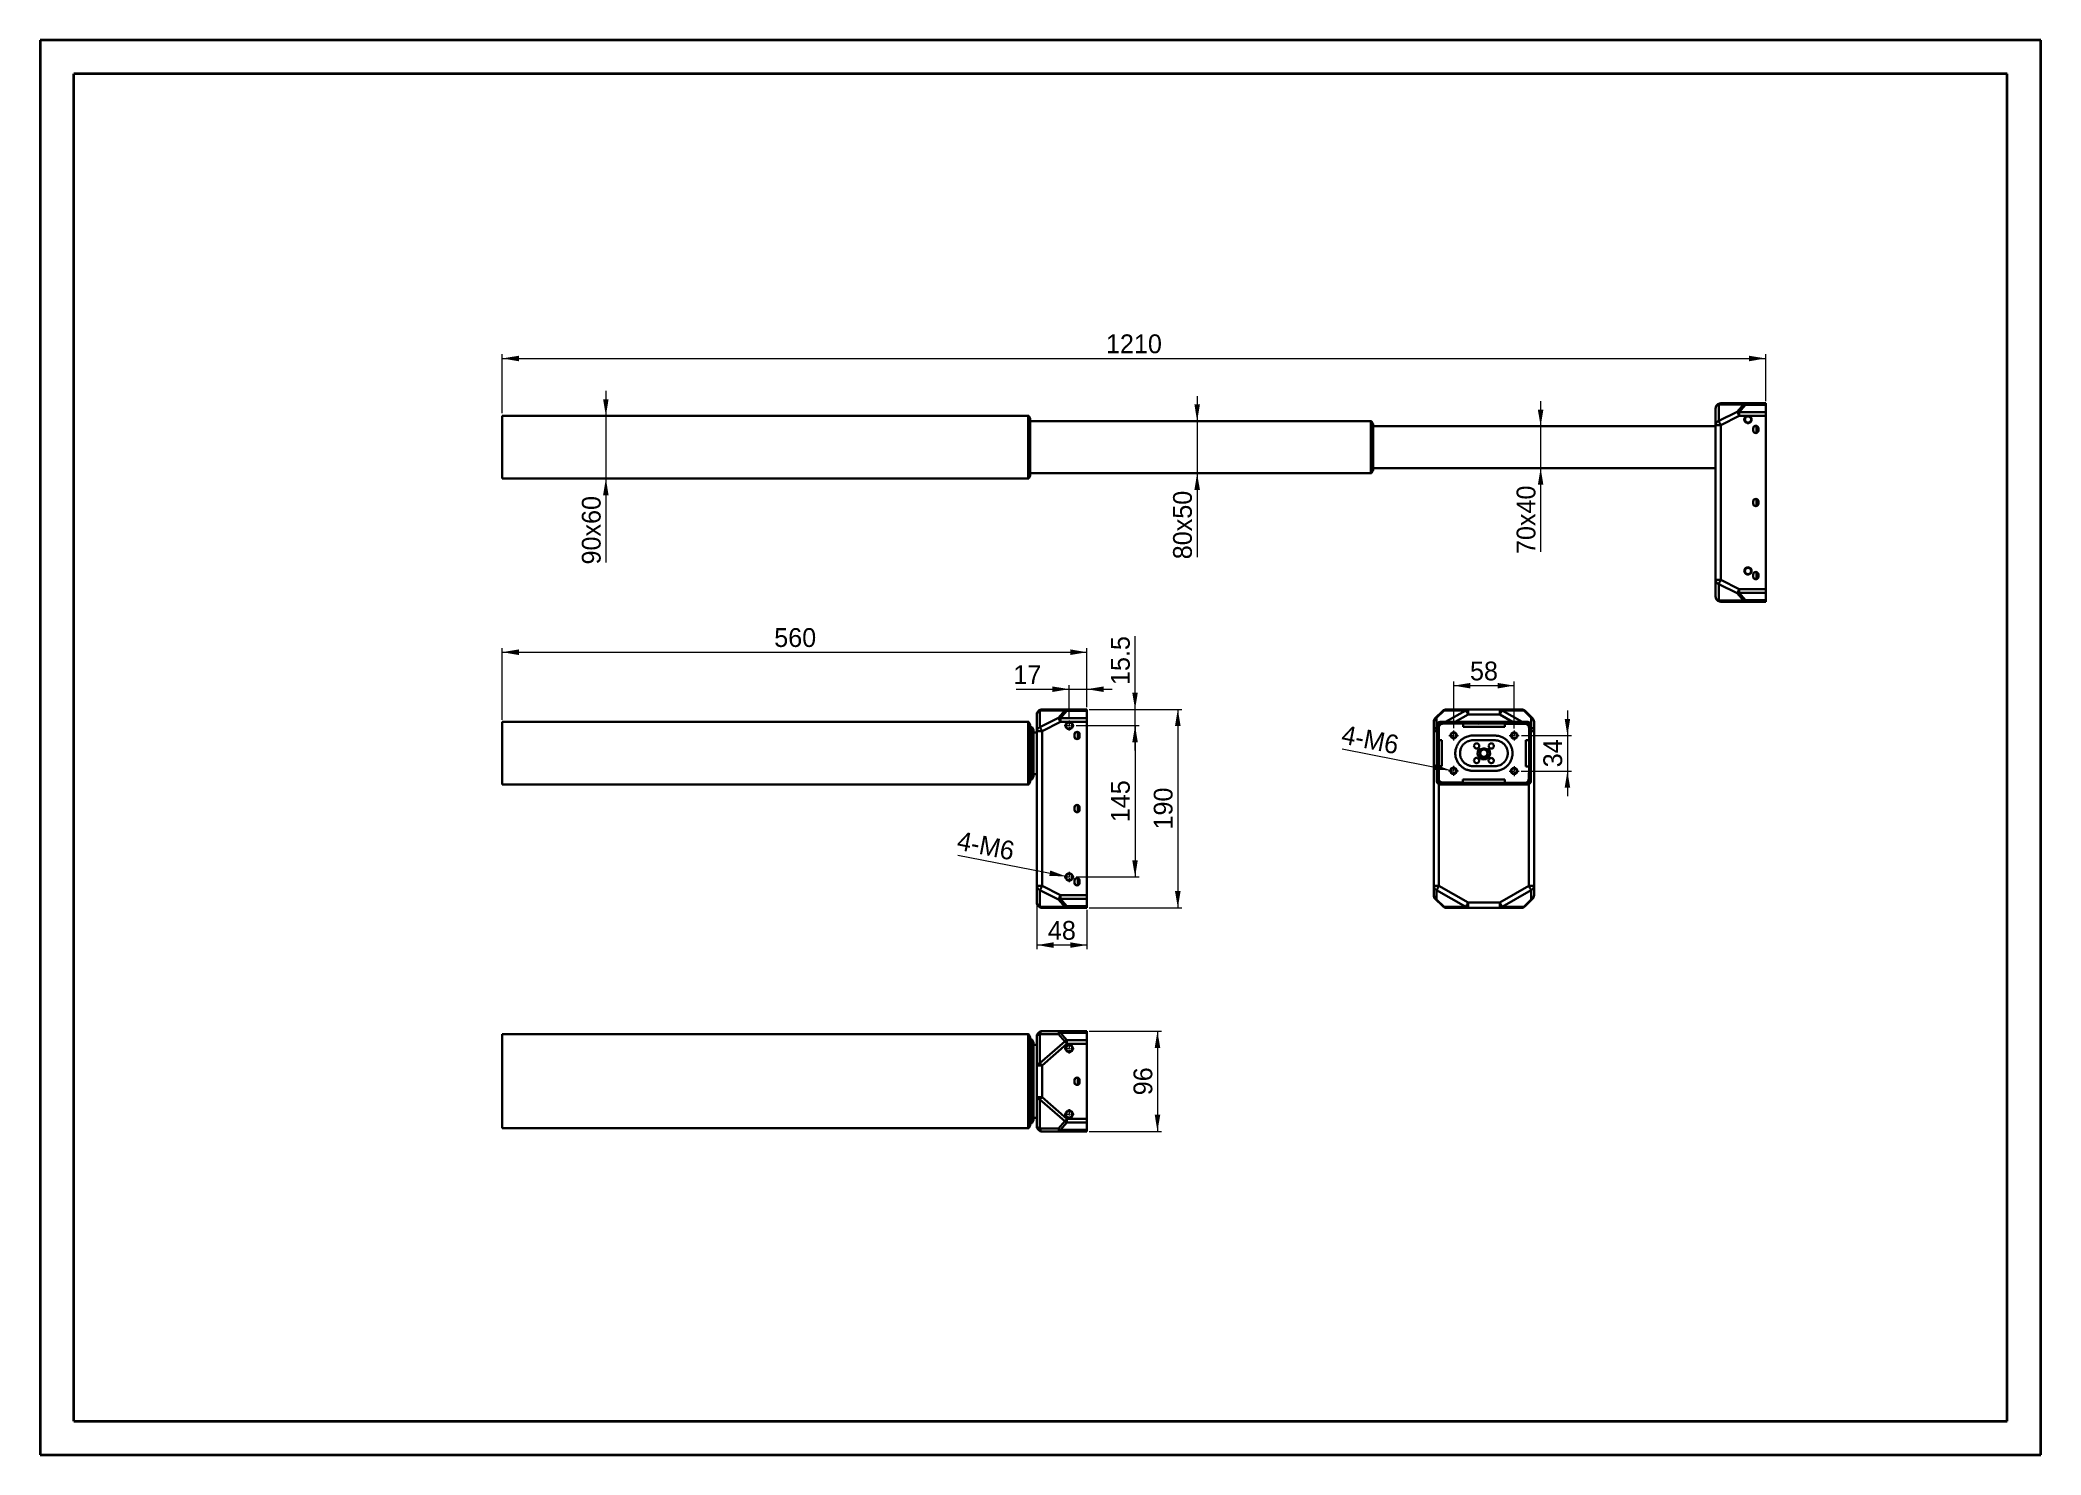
# Model space of a CAD drawing. Header units: millimetres. Extents: x 0 to 1916, y 0 to 1355.
import ezdxf

# ---------------------------------------------------------------- set-up
doc = ezdxf.new("R2010")
doc.units = ezdxf.units.MM
doc.linetypes.add('CENTER2', pattern=[7.5, 5, -1, 0.5, -1])
doc.layers.get('0').update_dxf_attribs({"lineweight": 18})
for name, color, linetype, lineweight in [('CAXA0', 7, 'Continuous', 70), ('CAXA3', 7, 'Continuous', 18), ('標注', 3, 'Continuous', 18)]:
    doc.layers.add(name, color=color, linetype=linetype, lineweight=lineweight)
doc.dimstyles.new('ISO-25', dxfattribs={"dimtxt": 12, "dimasz": 10, "dimexe": 0.5, "dimexo": 0.625, "dimgap": 1.2, "dimtad": 1, "dimdsep": 46, "dimtxsty": 'Standard', "dimcen": 2.5, "dimdle": 14, "dimclrd": 3, "dimclre": 3, "dimclrt": 3, "dimadec": 0, "dimazin": 0, "dimtfac": 1, "dimtmove": 0, "dimatfit": 3, "dimfxl": 0, "dimarcsym": 0})

msp = doc.modelspace()

# ---------------------------------------------------------------- blocks, each defined once
blk = doc.blocks.new('*X3')
at = {"layer": '標注', "linetype": 'Continuous', "lineweight": 15}
blk.add_hatch(color=0, dxfattribs=at).paths.add_polyline_path([(982.7, 554), (967.5, 559.7), (966.5, 554.5)], flags=0)
at = {"layer": '標注', "color": 0, "linetype": 'Continuous', "lineweight": 15}
blk.add_line((879, 574.5), (985.6, 553.5), dxfattribs=at)
at = {"layer": '標注', "color": 0, "linetype": 'Continuous', "lineweight": 15, "insert": (905.8, 583.3), "char_height": 18, "width": 98.547, "attachment_point": 5, "rotation": 348.8526}
blk.add_mtext('4-M6', dxfattribs=at)
blk = doc.blocks.new('*X4')
at = {"layer": '標注', "linetype": 'Continuous', "lineweight": 15}
for points in [[(442.6, 768.7), (458.6, 771.4), (458.6, 766)], [(1002.6, 768.7), (986.6, 771.4), (986.6, 766)]]:
    blk.add_hatch(color=0, dxfattribs=at).paths.add_polyline_path(points, flags=0)
at = {"layer": '標注', "color": 0, "linetype": 'Continuous', "lineweight": 15}
for p, q in [((442.6, 704), (442.6, 772.7)), ((442.6, 768.7), (1002.6, 768.7)), ((1002.6, 716), (1002.6, 772.7))]:
    blk.add_line(p, q, dxfattribs=at)
at = {"layer": '標注', "color": 0, "lineweight": 15, "insert": (723.2, 782.6), "char_height": 18, "width": 71.598, "attachment_point": 5}
blk.add_mtext('560', dxfattribs=at)
blk = doc.blocks.new('*X5')
at = {"layer": '標注', "linetype": 'Continuous', "lineweight": 15}
for points in [[(442.6, 1050), (458.6, 1052.6), (458.6, 1047.3)], [(1652.6, 1050), (1636.6, 1052.6), (1636.6, 1047.3)]]:
    blk.add_hatch(color=0, dxfattribs=at).paths.add_polyline_path(points, flags=0)
at = {"layer": '標注', "color": 0, "linetype": 'Continuous', "lineweight": 15}
for p, q in [((442.6, 997.5), (442.6, 1054)), ((1652.6, 1009), (1652.6, 1054)), ((442.6, 1050), (1652.6, 1050))]:
    blk.add_line(p, q, dxfattribs=at)
at = {"layer": '標注', "color": 0, "lineweight": 15, "insert": (1047.6, 1063.9), "char_height": 18, "width": 94.525, "attachment_point": 5}
blk.add_mtext('1210', dxfattribs=at)
blk = doc.blocks.new('*X6')
at = {"layer": '標注', "linetype": 'Continuous', "lineweight": 15}
for points in [[(1048.7, 698.5), (1051.3, 682.5), (1046, 682.5)], [(1048.7, 553.5), (1051.3, 569.5), (1046, 569.5)]]:
    blk.add_hatch(color=0, dxfattribs=at).paths.add_polyline_path(points, flags=0)
at = {"layer": '標注', "color": 0, "linetype": 'Continuous', "lineweight": 15}
for p, q in [((992.4, 698.5), (1052.7, 698.5)), ((1048.7, 698.5), (1048.7, 553.5)), ((992.4, 553.5), (1052.7, 553.5))]:
    blk.add_line(p, q, dxfattribs=at)
at = {"layer": '標注', "color": 0, "lineweight": 15, "insert": (1034.7, 626), "char_height": 18, "width": 68.179, "attachment_point": 5, "rotation": 90}
blk.add_mtext('145', dxfattribs=at)
blk = doc.blocks.new('*X7')
at = {"layer": '標注', "linetype": 'Continuous', "lineweight": 15}
for points in [[(985.6, 733.3), (969.6, 735.9), (969.6, 730.6)], [(1002.6, 733.3), (1018.6, 735.9), (1018.6, 730.6)]]:
    blk.add_hatch(color=0, dxfattribs=at).paths.add_polyline_path(points, flags=0)
at = {"layer": '標注', "color": 0, "linetype": 'Continuous', "lineweight": 15}
for p, q in [((934.9, 733.3), (1026.6, 733.3)), ((985.6, 705.3), (985.6, 737.3)), ((1002.6, 716), (1002.6, 737.3))]:
    blk.add_line(p, q, dxfattribs=at)
at = {"layer": '標注', "color": 0, "lineweight": 15, "insert": (945.5, 747.2), "char_height": 18, "width": 42.637, "attachment_point": 5}
blk.add_mtext('17', dxfattribs=at)
blk = doc.blocks.new('*X8')
at = {"layer": '標注', "linetype": 'Continuous', "lineweight": 15}
for points in [[(1070.1, 405.8), (1072.8, 389.8), (1067.5, 389.8)], [(1070.1, 309.8), (1072.8, 325.8), (1067.5, 325.8)]]:
    blk.add_hatch(color=0, dxfattribs=at).paths.add_polyline_path(points, flags=0)
at = {"layer": '標注', "color": 0, "linetype": 'Continuous', "lineweight": 15}
for p, q in [((1004.6, 405.8), (1074.1, 405.8)), ((1070.1, 405.8), (1070.1, 309.8)), ((1004.6, 309.8), (1074.1, 309.8))]:
    blk.add_line(p, q, dxfattribs=at)
at = {"layer": '標注', "color": 0, "lineweight": 15, "insert": (1056.3, 357.8), "char_height": 18, "width": 46.659, "attachment_point": 5, "rotation": 90}
blk.add_mtext('96', dxfattribs=at)
blk = doc.blocks.new('*X9')
at = {"layer": '標注', "linetype": 'Continuous', "lineweight": 15}
for points in [[(1089.6, 714), (1092.3, 698), (1086.9, 698)], [(1089.6, 524), (1092.3, 540), (1086.9, 540)]]:
    blk.add_hatch(color=0, dxfattribs=at).paths.add_polyline_path(points, flags=0)
at = {"layer": '標注', "color": 0, "linetype": 'Continuous', "lineweight": 15}
for p, q in [((1004.6, 714), (1093.6, 714)), ((1089.6, 714), (1089.6, 524)), ((1004.6, 524), (1093.6, 524))]:
    blk.add_line(p, q, dxfattribs=at)
at = {"layer": '標注', "color": 0, "lineweight": 15, "insert": (1075.7, 619), "char_height": 18, "width": 68.782, "attachment_point": 5, "rotation": 90}
blk.add_mtext('190', dxfattribs=at)
blk = doc.blocks.new('*X10')
at = {"layer": '標注', "linetype": 'Continuous', "lineweight": 15}
for points in [[(1353.8, 736.7), (1369.8, 739.3), (1369.8, 734)], [(1411.8, 736.7), (1395.8, 739.3), (1395.8, 734)]]:
    blk.add_hatch(color=0, dxfattribs=at).paths.add_polyline_path(points, flags=0)
at = {"layer": '標注', "color": 0, "linetype": 'Continuous', "lineweight": 15}
for p, q in [((1353.8, 695.9), (1353.8, 740.7)), ((1353.8, 736.7), (1411.8, 736.7)), ((1411.8, 695.7), (1411.8, 740.7))]:
    blk.add_line(p, q, dxfattribs=at)
at = {"layer": '標注', "color": 0, "lineweight": 15, "insert": (1382.8, 750.6), "char_height": 18, "width": 45.453, "attachment_point": 5}
blk.add_mtext('58', dxfattribs=at)
blk = doc.blocks.new('*X11')
at = {"layer": '標注', "linetype": 'Continuous', "lineweight": 15}
for points in [[(1462.7, 688.9), (1465.4, 704.9), (1460.1, 704.9)], [(1462.7, 654.9), (1465.4, 638.9), (1460.1, 638.9)]]:
    blk.add_hatch(color=0, dxfattribs=at).paths.add_polyline_path(points, flags=0)
at = {"layer": '標注', "color": 0, "linetype": 'Continuous', "lineweight": 15}
for p, q in [((1462.7, 712.9), (1462.7, 630.9)), ((1418.6, 688.9), (1466.7, 688.9)), ((1418.5, 654.9), (1466.7, 654.9))]:
    blk.add_line(p, q, dxfattribs=at)
at = {"layer": '標注', "color": 0, "lineweight": 15, "insert": (1448.8, 671.9), "char_height": 18, "width": 46.659, "attachment_point": 5, "rotation": 90}
blk.add_mtext('34', dxfattribs=at)
blk = doc.blocks.new('*X12')
at = {"layer": '標注', "linetype": 'Continuous', "lineweight": 15}
blk.add_hatch(color=0, dxfattribs=at).paths.add_polyline_path([(1350.8, 655.6), (1335.6, 661.4), (1334.5, 656.1)], flags=0)
at = {"layer": '標注', "color": 0, "linetype": 'Continuous', "lineweight": 15}
blk.add_line((1247.1, 676.1), (1353.7, 655.1), dxfattribs=at)
at = {"layer": '標注', "color": 0, "linetype": 'Continuous', "lineweight": 15, "insert": (1273.9, 684.9), "char_height": 18, "width": 98.547, "attachment_point": 5, "rotation": 348.8526}
blk.add_mtext('4-M6', dxfattribs=at)
blk = doc.blocks.new('*X13')
at = {"layer": '標注', "linetype": 'Continuous', "lineweight": 15}
for points in [[(954.6, 488.3), (970.6, 485.6), (970.6, 490.9)], [(1002.6, 488.3), (986.6, 485.6), (986.6, 490.9)]]:
    blk.add_hatch(color=0, dxfattribs=at).paths.add_polyline_path(points, flags=0)
at = {"layer": '標注', "color": 0, "linetype": 'Continuous', "lineweight": 15}
for p, q in [((954.6, 542.9), (954.6, 484.3)), ((1002.6, 522), (1002.6, 484.3)), ((1002.6, 488.3), (954.6, 488.3))]:
    blk.add_line(p, q, dxfattribs=at)
at = {"layer": '標注', "color": 0, "lineweight": 15, "insert": (978.6, 502.2), "char_height": 18, "width": 46.659, "attachment_point": 5}
blk.add_mtext('48', dxfattribs=at)
blk = doc.blocks.new('*X14')
at = {"layer": '標注', "linetype": 'Continuous', "lineweight": 15}
for points in [[(541.9, 995), (544.5, 1011), (539.2, 1011)], [(541.9, 935), (544.5, 919), (539.2, 919)]]:
    blk.add_hatch(color=0, dxfattribs=at).paths.add_polyline_path(points, flags=0)
at = {"layer": '標注', "color": 0, "linetype": 'Continuous', "lineweight": 15}
blk.add_line((541.9, 1019), (541.9, 854.6), dxfattribs=at)
at = {"layer": '標注', "color": 0, "lineweight": 15, "insert": (528, 885.5), "char_height": 18, "width": 123.888, "attachment_point": 5, "rotation": 90}
blk.add_mtext('90x60', dxfattribs=at)
blk = doc.blocks.new('*X15')
at = {"layer": '標注', "linetype": 'Continuous', "lineweight": 15}
for points in [[(1108.1, 990), (1110.8, 1006), (1105.5, 1006)], [(1108.1, 940), (1110.8, 924), (1105.5, 924)]]:
    blk.add_hatch(color=0, dxfattribs=at).paths.add_polyline_path(points, flags=0)
at = {"layer": '標注', "color": 0, "linetype": 'Continuous', "lineweight": 15}
for p, q in [((1108.1, 1014), (1108.1, 859.6)), ((1109.5, 990), (1104.1, 990)), ((1109.5, 940), (1104.1, 940))]:
    blk.add_line(p, q, dxfattribs=at)
at = {"layer": '標注', "color": 0, "lineweight": 15, "insert": (1094.2, 890.5), "char_height": 18, "width": 123.888, "attachment_point": 5, "rotation": 90}
blk.add_mtext('80x50', dxfattribs=at)
blk = doc.blocks.new('*X16')
at = {"layer": '標注', "linetype": 'Continuous', "lineweight": 15}
for points in [[(1048.7, 714), (1046, 730), (1051.3, 730)], [(1048.7, 698.5), (1046, 682.5), (1051.3, 682.5)]]:
    blk.add_hatch(color=0, dxfattribs=at).paths.add_polyline_path(points, flags=0)
at = {"layer": '標注', "color": 0, "linetype": 'Continuous', "lineweight": 15}
blk.add_line((1048.7, 674.5), (1048.7, 784.2), dxfattribs=at)
at = {"layer": '標注', "color": 0, "lineweight": 15, "insert": (1034.7, 760.7), "char_height": 18, "width": 93.922, "attachment_point": 5, "rotation": 90}
blk.add_mtext('15.5', dxfattribs=at)
blk = doc.blocks.new('*X17')
at = {"layer": '標注', "linetype": 'Continuous', "lineweight": 15}
for points in [[(1437.1, 985), (1439.7, 1001), (1434.4, 1001)], [(1437.1, 945), (1439.7, 929), (1434.4, 929)]]:
    blk.add_hatch(color=0, dxfattribs=at).paths.add_polyline_path(points, flags=0)
at = {"layer": '標注', "color": 0, "linetype": 'Continuous', "lineweight": 15}
for p, q in [((1437.1, 1009), (1437.1, 864.8)), ((1438.6, 985), (1433.1, 985)), ((1438.6, 945), (1433.1, 945))]:
    blk.add_line(p, q, dxfattribs=at)
at = {"layer": '標注', "color": 0, "lineweight": 15, "insert": (1423.2, 895.5), "char_height": 18, "width": 122.883, "attachment_point": 5, "rotation": 90}
blk.add_mtext('70x40', dxfattribs=at)
blk = doc.blocks.new('*X18')
at = {"layer": '標注', "linetype": 'Continuous', "lineweight": 15}
for points in [[(1070.1, 405.8), (1072.8, 389.8), (1067.5, 389.8)], [(1070.1, 309.8), (1072.8, 325.8), (1067.5, 325.8)]]:
    blk.add_hatch(color=0, dxfattribs=at).paths.add_polyline_path(points, flags=0)
at = {"layer": '標注', "color": 0, "linetype": 'Continuous', "lineweight": 15}
for p, q in [((1004.6, 405.8), (1074.1, 405.8)), ((1070.1, 405.8), (1070.1, 309.8)), ((1004.6, 309.8), (1074.1, 309.8))]:
    blk.add_line(p, q, dxfattribs=at)
at = {"layer": '標注', "color": 0, "lineweight": 15, "insert": (1056.3, 357.8), "char_height": 18, "width": 46.659, "attachment_point": 5, "rotation": 90}
blk.add_mtext('96', dxfattribs=at)

# ---------------------------------------------------------------- dimensions: what is measured, and where the dimension line sits
at = {"layer": '標注', "color": 0, "lineweight": 15}
dim = msp.add_linear_dim(base=(1652.61, 1049.976), p1=(442.61, 995.513), p2=(1652.61, 1007.049), text='1210', dimstyle='ISO-25', override={"dimtxt": 18, "dimasz": 16, "dimexe": 4, "dimexo": 2, "dimgap": 5, "dimsah": 1, "dimdle": 24, "dimclrd": 0, "dimclre": 0, "dimclrt": 0, "dimtolj": 1}, dxfattribs=at)
dim.commit()
dim.dimension.update_dxf_attribs({"geometry": '*X5', "text_midpoint": (1047.61, 1063.926)})
for base, p1, p2, text, picture, middle in [((541.866, 935.049), (541.866, 995.049), (541.866, 935.049), '90x<>', '*X14', (527.967, 885.549)), ((1108.137, 940.049), (1111.46, 990.049), (1111.46, 940.049), '80x<>', '*X15', (1094.238, 890.549)), ((1437.068, 945.049), (1440.585, 985.049), (1440.585, 945.049), '70x<>', '*X17', (1423.169, 895.549))]:
    dim = msp.add_linear_dim(base=base, p1=p1, p2=p2, angle=270, text=text, dimstyle='ISO-25', override={"dimtxt": 18, "dimasz": 16, "dimexe": 4, "dimexo": 2, "dimgap": 5, "dimsah": 1, "dimdle": 24, "dimclrd": 0, "dimclre": 0, "dimclrt": 0, "dimtolj": 1}, dxfattribs=at)
    dim.commit()
    dim.dimension.update_dxf_attribs({"geometry": picture, "text_midpoint": middle, "dimtype": 160})
for base, p1, p2, angle, picture, middle in [((1048.682, 713.96), (1048.682, 698.46), (1048.682, 713.96), 90, '*X16', (1034.732, 760.74)), ((1462.735, 654.904), (1416.573, 688.904), (1416.481, 654.904), 270, '*X11', (1448.836, 671.904)), ((1048.682, 553.46), (990.395, 698.46), (990.395, 553.46), 270, '*X6', (1034.732, 625.96))]:
    dim = msp.add_linear_dim(base=base, p1=p1, p2=p2, angle=angle, dimstyle='ISO-25', override={"dimtxt": 18, "dimasz": 16, "dimexe": 4, "dimexo": 2, "dimgap": 5, "dimsah": 1, "dimdle": 24, "dimclrd": 0, "dimclre": 0, "dimclrt": 0, "dimtolj": 1, "dimtzin": 8}, dxfattribs=at)
    dim.commit()
    dim.dimension.update_dxf_attribs({"geometry": picture, "text_midpoint": middle})
dim = msp.add_linear_dim(base=(1002.61, 768.702), p1=(442.61, 701.96), p2=(1002.61, 713.96), text='560', dimstyle='ISO-25', override={"dimtxt": 18, "dimasz": 16, "dimexe": 4, "dimexo": 2, "dimgap": 5, "dimsah": 1, "dimdle": 24, "dimclrd": 0, "dimclre": 0, "dimclrt": 0, "dimtolj": 1}, dxfattribs=at)
dim.commit()
dim.dimension.update_dxf_attribs({"geometry": '*X4', "text_midpoint": (723.235, 782.602), "dimtype": 160})
for base, p1, p2, angle, picture, middle in [((1002.61, 733.275), (985.61, 703.26), (1002.61, 713.96), 0, '*X7', (945.538, 747.225)), ((1089.606, 523.96), (1002.61, 713.96), (1002.61, 523.96), 270, '*X9', (1075.656, 618.96)), ((1070.15, 309.802), (1002.61, 405.802), (1002.61, 309.802), 270, '*X8', (1056.25, 357.802)), ((1070.15, 309.802), (1002.61, 405.802), (1002.61, 309.802), 270, '*X18', (1056.25, 357.802))]:
    dim = msp.add_linear_dim(base=base, p1=p1, p2=p2, angle=angle, dimstyle='ISO-25', override={"dimtxt": 18, "dimasz": 16, "dimexe": 4, "dimexo": 2, "dimgap": 5, "dimsah": 1, "dimdle": 24, "dimclrd": 0, "dimclre": 0, "dimclrt": 0, "dimtolj": 1, "dimtzin": 8}, dxfattribs=at)
    dim.commit()
    dim.dimension.update_dxf_attribs({"geometry": picture, "text_midpoint": middle, "dimtype": 160})
dim = msp.add_linear_dim(base=(1411.788, 736.658), p1=(1353.788, 693.861), p2=(1411.788, 693.704), dimstyle='ISO-25', override={"dimtxt": 18, "dimasz": 16, "dimexe": 4, "dimexo": 2, "dimgap": 5, "dimsah": 1, "dimdle": 24, "dimclrd": 0, "dimclre": 0, "dimclrt": 0, "dimtolj": 1, "dimtzin": 8}, dxfattribs=at)
dim.commit()
dim.dimension.update_dxf_attribs({"geometry": '*X10', "text_midpoint": (1382.788, 750.558)})
for center, mpoint, picture, middle in [((1353.696, 655.061), (1350.752, 655.641), '*X12', (1271.248, 671.308)), ((985.61, 553.46), (982.666, 554.04), '*X3', (903.162, 569.706))]:
    dim = msp.add_radius_dim(center=center, mpoint=mpoint, text='4-M6', dimstyle='ISO-25', override={"dimtxt": 18, "dimasz": 16, "dimexe": 4, "dimexo": 2, "dimgap": 5, "dimpost": 'R<>', "dimsah": 1, "dimdle": 24, "dimclrd": 0, "dimclre": 0, "dimclrt": 0, "dimtolj": 1}, dxfattribs=at)
    dim.commit()
    dim.dimension.update_dxf_attribs({"geometry": picture, "text_midpoint": middle, "dimtype": 164})
dim = msp.add_linear_dim(base=(954.61, 488.262), p1=(1002.61, 523.96), p2=(954.61, 544.88), dimstyle='ISO-25', override={"dimtxt": 18, "dimasz": 16, "dimexe": 4, "dimexo": 2, "dimgap": 5, "dimsah": 1, "dimdle": 24, "dimclrd": 0, "dimclre": 0, "dimclrt": 0, "dimtolj": 1, "dimtzin": 8}, dxfattribs=at)
dim.commit()
dim.dimension.update_dxf_attribs({"geometry": '*X13', "text_midpoint": (978.61, 502.162), "dimtype": 160})

# ---------------------------------------------------------------- linework, layer by layer
at = {"linetype": 'Continuous', "lineweight": 30}
for p, q in [((1604.61, 986.128), (1604.61, 1002.049)), ((1607.619, 990.111), (1607.619, 1006.031)), ((1631.379, 1006.031), (1607.619, 1006.031)), ((1607.619, 990.111), (1625.318, 998.96)), ((1609.61, 1007.049), (1633.37, 1007.049)), ((1625.318, 998.96), (1631.379, 1006.031)), ((1627.309, 998.514), (1633.37, 1005.585)), ((1627.309, 998.514), (1627.309, 996.892)), ((1652.61, 998.514), (1627.309, 998.514)), ((1627.309, 996.892), (1627.309, 994.978)), ((1633.37, 1007.049), (1633.37, 1006.669)), ((1633.37, 1007.049), (1652.61, 1007.049)), ((1633.37, 1006.669), (1633.37, 1005.585)), ((1633.37, 1005.585), (1652.61, 1005.585)), ((1652.61, 1007.049), (1652.61, 1005.585)), ((1652.61, 1005.585), (1652.61, 998.514)), ((1652.61, 994.978), (1652.61, 998.514)), ((442.61, 995.049), (946.36, 995.049)), ((442.61, 992.049), (442.61, 995.049)), ((442.61, 938.049), (442.61, 992.049)), ((946.36, 992.049), (946.36, 995.049)), ((946.36, 995.049), (946.682, 995.049)), ((946.36, 992.049), (946.36, 938.049)), ((946.945, 994.893), (948.323, 992.366)), ((948.36, 992.223), (948.36, 992.049)), ((948.36, 992.049), (948.36, 938.049)), ((948.36, 990.049), (1274.56, 990.049)), ((1274.56, 987.049), (1274.56, 990.049)), ((1274.56, 990.049), (1274.882, 990.049)), ((1274.56, 987.049), (1274.56, 943.049)), ((1275.145, 989.893), (1276.523, 987.366)), ((1276.56, 987.223), (1276.56, 987.049)), ((1276.56, 987.049), (1276.56, 943.049)), ((1604.61, 985.049), (1276.56, 985.049)), ((1606.074, 986.128), (1604.61, 986.128)), ((1604.61, 837.97), (1604.61, 986.128)), ((1609.61, 986.128), (1606.074, 986.128)), ((1627.309, 994.978), (1609.61, 986.128)), ((1609.61, 837.97), (1609.61, 986.128)), ((1634.908, 994.978), (1627.309, 994.978)), ((1634.908, 994.978), (1635.61, 995.057)), ((1635.61, 995.057), (1635.61, 994.549)), ((1635.61, 995.057), (1636.312, 994.978)), ((1652.61, 994.978), (1636.312, 994.978)), ((1640.61, 981.049), (1640.61, 983.049)), ((1640.76, 983.049), (1640.76, 981.049)), ((1643.76, 985.308), (1643.76, 978.791)), ((1645.46, 983.049), (1645.46, 981.049)), ((1645.61, 983.049), (1645.61, 981.049)), ((1652.61, 829.12), (1652.61, 994.978)), ((1274.56, 940.049), (948.36, 940.049)), ((1274.56, 940.049), (1274.56, 943.049)), ((1274.882, 940.049), (1274.56, 940.049)), ((1275.145, 940.206), (1276.523, 942.732)), ((1276.56, 945.049), (1604.61, 945.049)), ((1276.56, 943.049), (1276.56, 942.876)), ((442.61, 935.049), (442.61, 938.049)), ((442.61, 935.049), (946.36, 935.049)), ((946.36, 935.049), (946.36, 938.049)), ((946.682, 935.049), (946.36, 935.049)), ((946.945, 935.206), (948.323, 937.732)), ((948.36, 938.049), (948.36, 937.876)), ((1640.61, 911.049), (1640.61, 913.049)), ((1640.76, 913.049), (1640.76, 911.049)), ((1643.76, 915.308), (1643.76, 908.791)), ((1645.46, 913.049), (1645.46, 911.049)), ((1645.61, 913.049), (1645.61, 911.049)), ((1643.76, 845.308), (1643.76, 838.791)), ((1604.61, 837.97), (1606.074, 837.97)), ((1604.61, 822.049), (1604.61, 837.97)), ((1606.074, 837.97), (1609.61, 837.97)), ((1607.619, 833.988), (1625.318, 825.138)), ((1607.619, 818.067), (1607.619, 833.988)), ((1609.61, 837.97), (1627.309, 829.12)), ((1625.318, 825.138), (1631.379, 818.067)), ((1627.309, 829.12), (1652.61, 829.12)), ((1627.309, 829.12), (1627.309, 827.207)), ((1627.309, 827.207), (1627.309, 825.585)), ((1627.309, 825.585), (1652.61, 825.585)), ((1633.37, 818.514), (1627.309, 825.585)), ((1640.61, 841.049), (1640.61, 843.049)), ((1640.76, 843.049), (1640.76, 841.049)), ((1645.46, 843.049), (1645.46, 841.049)), ((1645.61, 843.049), (1645.61, 841.049)), ((1652.61, 829.12), (1652.61, 825.585)), ((1652.61, 825.585), (1652.61, 818.514)), ((1631.379, 818.067), (1607.619, 818.067)), ((1609.61, 817.049), (1633.37, 817.049)), ((1652.61, 818.514), (1633.37, 818.514)), ((1633.37, 818.514), (1633.37, 817.43)), ((1633.37, 817.43), (1633.37, 817.049)), ((1633.37, 817.049), (1652.61, 817.049)), ((1652.61, 818.514), (1652.61, 817.049)), ((957.619, 697.021), (957.619, 712.942)), ((981.379, 712.942), (957.619, 712.942)), ((959.61, 713.96), (983.37, 713.96)), ((975.318, 705.871), (981.379, 712.942)), ((977.309, 705.424), (983.37, 712.495)), ((983.37, 713.96), (983.37, 713.579)), ((983.37, 713.96), (1002.61, 713.96)), ((983.37, 713.579), (983.37, 712.495)), ((983.37, 712.495), (1002.61, 712.495)), ((1002.61, 713.96), (1002.61, 712.495)), ((1002.61, 712.495), (1002.61, 705.424)), ((1343.277, 712.495), (1336.206, 705.424)), ((1344.537, 712.942), (1337.466, 705.871)), ((1365.328, 712.942), (1344.537, 712.942)), ((1365.328, 712.942), (1346.109, 701.96)), ((1346.813, 713.96), (1367.603, 713.96)), ((1367.603, 713.96), (1367.603, 712.495)), ((1397.88, 713.96), (1367.603, 713.96)), ((1367.603, 712.495), (1367.603, 708.96)), ((1397.88, 712.495), (1397.88, 713.96)), ((1397.88, 713.96), (1418.671, 713.96)), ((1397.88, 708.96), (1397.88, 712.495)), ((1420.946, 712.942), (1400.156, 712.942)), ((1419.375, 701.96), (1400.156, 712.942)), ((1428.017, 705.871), (1420.946, 712.942)), ((1429.277, 705.424), (1422.206, 712.495)), ((442.61, 701.96), (946.36, 701.96)), ((442.61, 698.96), (442.61, 701.96)), ((442.61, 644.96), (442.61, 698.96)), ((946.36, 698.96), (946.36, 701.96)), ((946.36, 701.96), (946.682, 701.96)), ((946.36, 698.96), (946.36, 644.96)), ((946.945, 701.803), (948.323, 699.277)), ((948.36, 699.133), (948.36, 698.96)), ((948.36, 698.96), (948.36, 644.96)), ((948.36, 696.96), (949.56, 696.96)), ((949.56, 693.96), (949.56, 696.96)), ((949.56, 696.96), (949.882, 696.96)), ((949.56, 693.96), (949.56, 649.96)), ((950.145, 696.803), (951.523, 694.277)), ((951.56, 694.133), (951.56, 693.96)), ((951.56, 693.96), (951.56, 649.96)), ((954.61, 691.96), (951.56, 691.96)), ((954.61, 693.039), (954.61, 708.96)), ((956.074, 693.039), (954.61, 693.039)), ((954.61, 544.88), (954.61, 693.039)), ((959.61, 693.039), (956.074, 693.039)), ((957.619, 697.021), (975.318, 705.871)), ((977.309, 701.889), (959.61, 693.039)), ((959.61, 544.88), (959.61, 693.039)), ((977.309, 705.424), (977.309, 703.802)), ((1002.61, 705.424), (977.309, 705.424)), ((977.309, 703.802), (977.309, 701.889)), ((984.908, 701.889), (977.309, 701.889)), ((984.908, 701.889), (985.61, 701.968)), ((985.61, 701.968), (985.61, 701.46)), ((985.61, 701.968), (986.312, 701.889)), ((1002.61, 701.889), (986.312, 701.889)), ((990.61, 687.96), (990.61, 689.96)), ((990.76, 689.96), (990.76, 687.96)), ((993.76, 692.218), (993.76, 685.701)), ((995.46, 689.96), (995.46, 687.96)), ((995.61, 689.96), (995.61, 687.96)), ((1002.61, 701.889), (1002.61, 705.424)), ((1002.61, 536.031), (1002.61, 701.889)), ((1334.742, 693.039), (1334.742, 701.889)), ((1336.206, 693.039), (1334.742, 693.039)), ((1334.742, 693.039), (1334.742, 544.88)), ((1337.742, 693.039), (1336.206, 693.039)), ((1337.466, 705.871), (1337.466, 697.021)), ((1337.742, 697.178), (1337.466, 697.021)), ((1337.742, 698.96), (1337.742, 644.96)), ((1339.242, 698.96), (1339.242, 644.96)), ((1339.558, 696.35), (1339.526, 684.6)), ((1424.742, 701.96), (1340.742, 701.96)), ((1424.742, 700.46), (1340.742, 700.46)), ((1362.818, 700.287), (1343.568, 700.339)), ((1353.795, 691.616), (1353.689, 691.609)), ((1353.795, 691.616), (1353.796, 692.111)), ((1367.603, 708.96), (1355.353, 701.96)), ((1362.818, 700.287), (1362.81, 697.287)), ((1362.81, 697.287), (1402.81, 697.179)), ((1362.818, 700.287), (1402.818, 700.179)), ((1397.88, 708.96), (1367.603, 708.96)), ((1380.742, 700.426), (1380.742, 700.238)), ((1384.742, 700.228), (1384.742, 700.426)), ((1410.13, 701.96), (1397.88, 708.96)), ((1402.81, 697.179), (1402.818, 700.179)), ((1422.068, 700.127), (1402.818, 700.179)), ((1411.795, 691.459), (1411.689, 691.452)), ((1411.795, 691.459), (1411.796, 691.954)), ((1426.025, 684.366), (1426.057, 696.116)), ((1426.242, 644.96), (1426.242, 698.96)), ((1427.742, 644.96), (1427.742, 698.96)), ((1428.017, 697.021), (1427.742, 697.178)), ((1429.277, 693.039), (1427.742, 693.039)), ((1428.017, 697.021), (1428.017, 705.871)), ((1430.742, 693.039), (1429.277, 693.039)), ((1430.742, 701.889), (1430.742, 693.039)), ((1430.742, 544.88), (1430.742, 693.039)), ((1339.526, 684.6), (1339.458, 659.6)), ((1342.526, 684.592), (1339.526, 684.6)), ((1342.458, 659.592), (1342.526, 684.592)), ((1353.781, 686.511), (1353.78, 686.19)), ((1353.78, 686.011), (1353.78, 686.19)), ((1372.779, 684.392), (1372.426, 684.393)), ((1373.277, 684.39), (1372.779, 684.392)), ((1373.277, 684.39), (1392.62, 684.342)), ((1378.287, 671.324), (1378.767, 671.964)), ((1378.927, 670.844), (1378.287, 671.324)), ((1378.288, 672.605), (1378.929, 673.083)), ((1378.767, 671.964), (1378.288, 672.605)), ((1378.646, 670.095), (1378.927, 670.844)), ((1378.65, 673.833), (1379.4, 674.112)), ((1378.929, 673.083), (1378.65, 673.833)), ((1379.344, 674.91), (1380.141, 674.966)), ((1379.4, 674.112), (1379.344, 674.91)), ((1379.569, 674.925), (1379.437, 675.417)), ((1380.141, 674.966), (1380.312, 675.747)), ((1380.312, 675.747), (1381.093, 675.577)), ((1381.093, 675.577), (1381.477, 676.278)), ((1381.477, 676.278), (1382.179, 675.894)), ((1382.179, 675.894), (1382.745, 676.459)), ((1383.31, 675.894), (1382.745, 676.46)), ((1384.012, 676.277), (1383.31, 675.894)), ((1384.395, 675.574), (1384.012, 676.277)), ((1385.177, 675.744), (1384.395, 675.574)), ((1385.346, 674.962), (1385.177, 675.744)), ((1386.144, 674.905), (1385.346, 674.962)), ((1386.046, 675.417), (1385.913, 674.921)), ((1386.087, 674.107), (1386.144, 674.905)), ((1386.836, 673.827), (1386.087, 674.107)), ((1386.555, 670.839), (1387.196, 671.318)), ((1386.835, 670.089), (1386.555, 670.839)), ((1386.556, 673.078), (1386.836, 673.827)), ((1387.196, 672.598), (1386.556, 673.078)), ((1386.717, 671.958), (1387.196, 672.598)), ((1387.196, 671.318), (1386.717, 671.958)), ((1411.779, 685.854), (1411.78, 686.033)), ((1411.781, 686.354), (1411.78, 686.033)), ((1412.278, 686.402), (1411.781, 686.354)), ((1423.025, 684.374), (1422.958, 659.374)), ((1426.025, 684.366), (1423.025, 684.374)), ((1425.958, 659.366), (1426.025, 684.366)), ((951.56, 651.96), (954.61, 651.96)), ((1339.458, 659.6), (1339.426, 647.85)), ((1339.458, 659.6), (1342.458, 659.592)), ((1353.703, 657.616), (1353.597, 657.61)), ((1353.689, 652.511), (1353.688, 652.19)), ((1353.688, 652.011), (1353.688, 652.19)), ((1353.703, 657.616), (1353.704, 658.111)), ((1385.392, 659.592), (1372.95, 659.624)), ((1372.954, 655.11), (1392.489, 655.057)), ((1379.395, 669.815), (1378.646, 670.095)), ((1378.869, 669.747), (1379.147, 669.907)), ((1379.337, 669.017), (1379.395, 669.815)), ((1380.135, 668.959), (1379.337, 669.017)), ((1380.304, 668.177), (1380.135, 668.959)), ((1381.086, 668.346), (1380.304, 668.177)), ((1381.468, 667.644), (1381.086, 668.346)), ((1381.285, 667.98), (1381.212, 667.78)), ((1382.174, 668.028), (1381.468, 667.644)), ((1382.742, 667.46), (1382.174, 668.028)), ((1382.742, 667.46), (1383.307, 668.025)), ((1383.307, 668.025), (1384.009, 667.642)), ((1384.009, 667.642), (1384.393, 668.344)), ((1384.271, 667.78), (1384.197, 667.985)), ((1384.393, 668.344), (1385.174, 668.174)), ((1385.174, 668.174), (1385.344, 668.955)), ((1385.344, 668.955), (1386.142, 669.012)), ((1392.192, 659.576), (1385.392, 659.593)), ((1386.085, 669.81), (1386.835, 670.089)), ((1386.142, 669.012), (1386.085, 669.81)), ((1386.341, 669.905), (1386.615, 669.747)), ((1392.489, 655.057), (1392.608, 655.057)), ((1392.621, 659.575), (1392.501, 659.575)), ((1392.608, 655.057), (1393.638, 655.08)), ((1393.439, 659.592), (1392.621, 659.575)), ((1411.703, 657.459), (1411.597, 657.453)), ((1411.687, 651.854), (1411.688, 652.033)), ((1411.689, 652.354), (1411.688, 652.033)), ((1412.186, 652.402), (1411.689, 652.354)), ((1411.703, 657.459), (1411.704, 657.954)), ((1422.958, 659.374), (1425.958, 659.366)), ((1425.926, 647.616), (1425.958, 659.366)), ((442.61, 641.96), (442.61, 644.96)), ((442.61, 641.96), (946.36, 641.96)), ((946.36, 641.96), (946.36, 644.96)), ((946.682, 641.96), (946.36, 641.96)), ((946.945, 642.116), (948.323, 644.642)), ((949.56, 646.96), (948.36, 646.96)), ((948.36, 644.96), (948.36, 644.786)), ((949.56, 646.96), (949.56, 649.96)), ((949.882, 646.96), (949.56, 646.96)), ((950.145, 647.116), (951.523, 649.642)), ((951.56, 649.96), (951.56, 649.786)), ((1339.742, 642.131), (1339.742, 544.88)), ((1340.742, 643.46), (1424.742, 643.46)), ((1340.742, 641.96), (1424.742, 641.96)), ((1343.415, 643.839), (1362.665, 643.787)), ((1362.674, 646.787), (1362.665, 643.787)), ((1362.665, 643.787), (1402.665, 643.679)), ((1402.673, 646.679), (1362.674, 646.787)), ((1380.742, 643.738), (1380.742, 643.493)), ((1384.742, 643.493), (1384.742, 643.727)), ((1402.665, 643.679), (1402.673, 646.679)), ((1402.665, 643.679), (1421.915, 643.627)), ((1425.742, 544.88), (1425.742, 642.131)), ((990.61, 617.96), (990.61, 619.96)), ((990.76, 619.96), (990.76, 617.96)), ((993.76, 622.218), (993.76, 615.701)), ((995.46, 619.96), (995.46, 617.96)), ((995.61, 619.96), (995.61, 617.96)), ((954.61, 544.88), (956.074, 544.88)), ((954.61, 528.96), (954.61, 544.88)), ((956.074, 544.88), (959.61, 544.88)), ((957.619, 540.898), (975.318, 532.049)), ((957.619, 524.977), (957.619, 540.898)), ((959.61, 544.88), (977.309, 536.031)), ((990.61, 547.96), (990.61, 549.96)), ((990.76, 549.96), (990.76, 547.96)), ((993.76, 552.218), (993.76, 545.701)), ((995.46, 549.96), (995.46, 547.96)), ((995.61, 549.96), (995.61, 547.96)), ((1334.742, 544.88), (1336.206, 544.88)), ((1334.742, 536.031), (1334.742, 544.88)), ((1336.206, 544.88), (1339.742, 544.88)), ((1337.466, 540.898), (1365.328, 524.977)), ((1337.466, 532.049), (1337.466, 540.898)), ((1339.742, 544.88), (1367.603, 528.96)), ((1397.88, 528.96), (1425.742, 544.88)), ((1400.156, 524.977), (1428.017, 540.898)), ((1425.742, 544.88), (1429.277, 544.88)), ((1428.017, 540.898), (1428.017, 532.049)), ((1429.277, 544.88), (1430.742, 544.88)), ((1430.742, 544.88), (1430.742, 536.031)), ((981.379, 524.977), (957.619, 524.977)), ((959.61, 523.96), (983.37, 523.96)), ((975.318, 532.049), (981.379, 524.977)), ((977.309, 536.031), (1002.61, 536.031)), ((977.309, 536.031), (977.309, 534.117)), ((977.309, 534.117), (977.309, 532.495)), ((977.309, 532.495), (1002.61, 532.495)), ((983.37, 525.424), (977.309, 532.495)), ((1002.61, 525.424), (983.37, 525.424)), ((983.37, 525.424), (983.37, 524.34)), ((983.37, 524.34), (983.37, 523.96)), ((983.37, 523.96), (1002.61, 523.96)), ((1002.61, 536.031), (1002.61, 532.495)), ((1002.61, 532.495), (1002.61, 525.424)), ((1002.61, 525.424), (1002.61, 523.96)), ((1336.206, 532.495), (1343.277, 525.424)), ((1344.537, 524.977), (1337.466, 532.049)), ((1365.328, 524.977), (1344.537, 524.977)), ((1346.813, 523.96), (1367.603, 523.96)), ((1367.603, 528.96), (1397.88, 528.96)), ((1367.603, 528.96), (1367.603, 525.424)), ((1367.603, 525.424), (1367.603, 523.96)), ((1367.603, 523.96), (1397.88, 523.96)), ((1397.88, 525.424), (1397.88, 528.96)), ((1397.88, 523.96), (1397.88, 525.424)), ((1397.88, 523.96), (1418.671, 523.96)), ((1420.946, 524.977), (1400.156, 524.977)), ((1428.017, 532.049), (1420.946, 524.977)), ((1422.206, 525.424), (1429.277, 532.495)), ((442.61, 402.802), (946.36, 402.802)), ((442.61, 399.802), (442.61, 402.802)), ((946.36, 399.802), (946.36, 402.802)), ((946.36, 402.802), (946.682, 402.802)), ((948.323, 400.119), (946.945, 402.646)), ((957.619, 375.216), (957.619, 403.078)), ((975.318, 403.078), (957.619, 403.078)), ((959.61, 405.802), (977.309, 405.802)), ((981.379, 396.007), (975.318, 403.078)), ((977.309, 405.802), (977.309, 405.422)), ((977.309, 405.802), (984.908, 405.802)), ((977.309, 405.422), (977.309, 404.338)), ((983.37, 397.267), (977.309, 404.338)), ((977.309, 404.338), (1002.61, 404.338)), ((985.61, 405.802), (984.908, 405.802)), ((986.312, 405.802), (985.61, 405.802)), ((986.312, 405.802), (1002.61, 405.802)), ((1002.61, 405.802), (1002.61, 404.338)), ((1002.61, 404.338), (1002.61, 397.267)), ((442.61, 315.802), (442.61, 399.802)), ((946.36, 399.802), (946.36, 315.802)), ((948.36, 399.976), (948.36, 399.802)), ((948.36, 399.802), (948.36, 315.802)), ((949.56, 397.802), (948.36, 397.802)), ((949.56, 394.802), (949.56, 397.802)), ((949.56, 397.802), (949.882, 397.802)), ((949.56, 394.802), (949.56, 320.802)), ((951.523, 395.119), (950.145, 397.646)), ((951.56, 394.976), (951.56, 394.802)), ((951.56, 394.802), (951.56, 320.802)), ((954.61, 392.802), (951.56, 392.802)), ((954.61, 372.941), (954.61, 400.802)), ((957.619, 375.216), (981.379, 396.007)), ((983.37, 393.731), (959.61, 372.941)), ((983.37, 397.267), (983.37, 395.645)), ((1002.61, 397.267), (983.37, 397.267)), ((983.37, 395.645), (983.37, 393.731)), ((1002.61, 393.731), (983.37, 393.731)), ((1002.61, 397.267), (1002.61, 393.731)), ((1002.61, 321.873), (1002.61, 393.731)), ((956.074, 372.941), (954.61, 372.941)), ((954.61, 342.664), (954.61, 372.941)), ((959.61, 372.941), (956.074, 372.941)), ((959.61, 342.664), (959.61, 372.941)), ((990.61, 356.802), (990.61, 358.802)), ((990.756, 356.825), (990.756, 358.78)), ((993.76, 361.061), (993.76, 354.544)), ((995.46, 358.802), (995.46, 356.802)), ((995.61, 358.802), (995.61, 356.802)), ((954.61, 342.664), (956.074, 342.664)), ((954.61, 314.802), (954.61, 342.664)), ((956.074, 342.664), (959.61, 342.664)), ((981.379, 319.598), (957.619, 340.388)), ((957.619, 312.527), (957.619, 340.388)), ((959.61, 342.664), (983.37, 321.873)), ((442.61, 312.802), (442.61, 315.802)), ((442.61, 312.802), (946.36, 312.802)), ((946.36, 312.802), (946.36, 315.802)), ((946.682, 312.802), (946.36, 312.802)), ((946.945, 312.959), (948.323, 315.485)), ((948.36, 317.802), (949.56, 317.802)), ((948.36, 315.802), (948.36, 315.629)), ((949.56, 317.802), (949.56, 320.802)), ((949.882, 317.802), (949.56, 317.802)), ((950.145, 317.959), (951.523, 320.485)), ((951.56, 322.802), (954.61, 322.802)), ((951.56, 320.802), (951.56, 320.629)), ((957.619, 312.527), (975.318, 312.527)), ((977.309, 309.802), (959.61, 309.802)), ((975.318, 312.527), (981.379, 319.598)), ((977.309, 311.267), (983.37, 318.338)), ((1002.61, 311.267), (977.309, 311.267)), ((977.309, 311.267), (977.309, 310.183)), ((977.309, 310.183), (977.309, 309.802)), ((984.908, 309.802), (977.309, 309.802)), ((983.37, 321.873), (1002.61, 321.873)), ((983.37, 321.873), (983.37, 319.96)), ((983.37, 319.96), (983.37, 318.338)), ((983.37, 318.338), (1002.61, 318.338)), ((984.908, 309.802), (985.61, 309.803)), ((985.61, 309.803), (986.312, 309.802)), ((1002.61, 309.802), (986.312, 309.802)), ((1002.61, 321.873), (1002.61, 318.338)), ((1002.61, 318.338), (1002.61, 311.267)), ((1002.61, 309.802), (1002.61, 311.267))]:
    msp.add_line(p, q, dxfattribs=at)
at = {"linetype": 'CENTER2', "lineweight": 15}
for p, q in [((980.824, 698.46), (990.395, 698.46)), ((985.61, 703.26), (985.61, 693.66)), ((1353.788, 693.861), (1353.788, 684.261)), ((1411.788, 693.704), (1411.788, 684.104)), ((1349.002, 689.061), (1358.574, 689.061)), ((1407.002, 688.904), (1416.573, 688.904)), ((1348.91, 655.061), (1358.482, 655.061)), ((1353.696, 659.861), (1353.696, 650.261)), ((1406.91, 654.904), (1416.481, 654.904)), ((1411.696, 659.704), (1411.696, 650.104)), ((985.61, 558.26), (985.61, 548.66)), ((980.824, 553.46), (990.395, 553.46)), ((980.824, 389.302), (990.395, 389.302)), ((985.61, 394.102), (985.61, 384.502)), ((980.824, 326.302), (990.395, 326.302)), ((985.61, 331.102), (985.61, 321.502))]:
    msp.add_line(p, q, dxfattribs=at)
at = {"linetype": 'Continuous', "lineweight": 30}
for points in [[(1627.309, 994.978), (1627.003, 995.59), (1626.703, 996.191), (1626.414, 996.769), (1626.142, 997.313), (1625.892, 997.813), (1625.669, 998.259), (1625.476, 998.644), (1625.318, 998.96)], [(1609.61, 986.128), (1609.304, 986.741), (1609.003, 987.341), (1608.715, 987.919), (1608.443, 988.463), (1608.193, 988.963), (1607.969, 989.41), (1607.777, 989.795), (1607.619, 990.111)], [(1635.008, 994.488), (1635.006, 994.498), (1635.001, 994.526), (1634.991, 994.571), (1634.979, 994.632), (1634.964, 994.706), (1634.946, 994.791), (1634.928, 994.883), (1634.908, 994.978)], [(1636.312, 994.978), (1636.292, 994.883), (1636.273, 994.791), (1636.256, 994.706), (1636.241, 994.632), (1636.228, 994.571), (1636.219, 994.526), (1636.213, 994.498), (1636.211, 994.488)], [(1607.619, 833.988), (1607.777, 834.304), (1607.969, 834.689), (1608.193, 835.136), (1608.443, 835.636), (1608.715, 836.18), (1609.003, 836.758), (1609.304, 837.358), (1609.61, 837.97)], [(1625.318, 825.138), (1625.476, 825.454), (1625.669, 825.839), (1625.892, 826.286), (1626.142, 826.786), (1626.414, 827.33), (1626.703, 827.908), (1627.003, 828.508), (1627.309, 829.12)], [(1367.603, 708.96), (1367.244, 709.588), (1366.893, 710.202), (1366.557, 710.791), (1366.243, 711.341), (1365.957, 711.841), (1365.706, 712.28), (1365.495, 712.65), (1365.328, 712.942)], [(1400.156, 712.942), (1399.989, 712.65), (1399.778, 712.28), (1399.527, 711.841), (1399.241, 711.341), (1398.927, 710.791), (1398.59, 710.202), (1398.239, 709.588), (1397.88, 708.96)], [(959.61, 693.039), (959.304, 693.651), (959.003, 694.251), (958.715, 694.829), (958.443, 695.373), (958.193, 695.873), (957.969, 696.32), (957.777, 696.705), (957.619, 697.021)], [(977.309, 701.889), (977.003, 702.501), (976.703, 703.101), (976.414, 703.679), (976.142, 704.223), (975.892, 704.723), (975.669, 705.17), (975.476, 705.555), (975.318, 705.871)], [(985.008, 701.399), (985.006, 701.408), (985.001, 701.436), (984.991, 701.481), (984.979, 701.542), (984.964, 701.616), (984.946, 701.701), (984.928, 701.793), (984.908, 701.889)], [(986.312, 701.889), (986.292, 701.793), (986.273, 701.701), (986.256, 701.616), (986.241, 701.542), (986.228, 701.481), (986.219, 701.436), (986.213, 701.408), (986.211, 701.399)], [(1337.466, 697.021), (1337.633, 696.729), (1337.742, 696.539)], [(1427.742, 696.539), (1427.851, 696.729), (1428.017, 697.021)], [(957.619, 540.898), (957.777, 541.214), (957.969, 541.599), (958.193, 542.046), (958.443, 542.546), (958.715, 543.09), (959.003, 543.668), (959.304, 544.268), (959.61, 544.88)], [(1339.742, 544.88), (1339.383, 544.253), (1339.032, 543.638), (1338.695, 543.049), (1338.381, 542.499), (1338.095, 541.999), (1337.844, 541.56), (1337.633, 541.19), (1337.466, 540.898)], [(1428.017, 540.898), (1427.851, 541.19), (1427.639, 541.56), (1427.388, 541.999), (1427.103, 542.499), (1426.788, 543.049), (1426.452, 543.638), (1426.101, 544.253), (1425.742, 544.88)], [(975.318, 532.049), (975.476, 532.365), (975.669, 532.75), (975.892, 533.196), (976.142, 533.696), (976.414, 534.24), (976.703, 534.818), (977.003, 535.419), (977.309, 536.031)], [(1365.328, 524.977), (1365.495, 525.269), (1365.706, 525.639), (1365.957, 526.078), (1366.243, 526.578), (1366.557, 527.128), (1366.893, 527.717), (1367.244, 528.332), (1367.603, 528.96)], [(1397.88, 528.96), (1398.239, 528.332), (1398.59, 527.717), (1398.927, 527.128), (1399.241, 526.578), (1399.527, 526.078), (1399.778, 525.639), (1399.989, 525.269), (1400.156, 524.977)], [(957.619, 403.078), (956.976, 402.911), (956.389, 402.7), (955.87, 402.449), (955.429, 402.163), (955.076, 401.849), (954.819, 401.512), (954.662, 401.161), (954.61, 400.802)], [(957.619, 403.078), (957.777, 403.666), (957.969, 404.2), (958.193, 404.67), (958.443, 405.067), (958.715, 405.384), (959.003, 405.615), (959.304, 405.755), (959.61, 405.802)], [(975.318, 403.078), (975.476, 403.666), (975.669, 404.2), (975.892, 404.67), (976.142, 405.067), (976.414, 405.384), (976.703, 405.615), (977.003, 405.755), (977.309, 405.802)], [(983.37, 393.731), (983.103, 394.036), (982.838, 394.339), (982.576, 394.639), (982.32, 394.932), (982.07, 395.217), (981.829, 395.492), (981.598, 395.756), (981.379, 396.007)], [(954.61, 372.941), (954.662, 373.3), (954.819, 373.651), (955.076, 373.987), (955.429, 374.302), (955.87, 374.587), (956.389, 374.838), (956.976, 375.049), (957.619, 375.216)], [(959.61, 372.941), (959.343, 373.246), (959.078, 373.549), (958.816, 373.848), (958.559, 374.141), (958.31, 374.427), (958.069, 374.702), (957.838, 374.966), (957.619, 375.216)], [(957.619, 340.388), (956.976, 340.555), (956.389, 340.766), (955.87, 341.017), (955.429, 341.303), (955.076, 341.617), (954.819, 341.954), (954.662, 342.305), (954.61, 342.664)], [(957.619, 340.388), (957.838, 340.639), (958.069, 340.903), (958.31, 341.178), (958.559, 341.463), (958.816, 341.756), (959.078, 342.056), (959.343, 342.359), (959.61, 342.664)], [(954.61, 314.802), (954.662, 314.443), (954.819, 314.092), (955.076, 313.756), (955.429, 313.442), (955.87, 313.156), (956.389, 312.905), (956.976, 312.694), (957.619, 312.527)], [(959.61, 309.802), (959.304, 309.849), (959.003, 309.99), (958.715, 310.22), (958.443, 310.537), (958.193, 310.935), (957.969, 311.405), (957.777, 311.939), (957.619, 312.527)], [(977.309, 309.802), (977.003, 309.849), (976.703, 309.99), (976.414, 310.22), (976.142, 310.537), (975.892, 310.935), (975.669, 311.405), (975.476, 311.939), (975.318, 312.527)], [(981.379, 319.598), (981.598, 319.848), (981.829, 320.112), (982.07, 320.388), (982.32, 320.673), (982.576, 320.966), (982.838, 321.265), (983.103, 321.568), (983.37, 321.873)]]:
    msp.add_lwpolyline(points, dxfattribs=at)
for centre, radius in [((1635.61, 846.549), 3), ((1382.742, 671.983), 3.523), ((985.61, 553.46), 3), ((985.61, 389.302), 3), ((985.61, 326.302), 3)]:
    msp.add_circle(centre, radius, dxfattribs=at)
for centre, radius, start, end in [((1608.98, 1001.875), 4.374, 108.138109, 177.712836), ((1609.61, 1002.049), 5, 135, 180), ((1609.61, 1002.049), 5, 90, 135), ((1609.718, 1004.38), 2.671, 92.330403, 141.821464), ((1625.23, 993.906), 5.056, 65.714264, 88.999872), ((1633.479, 1004.38), 2.671, 92.329983, 141.821883), ((1631.291, 1000.976), 5.056, 65.715268, 88.999073), ((946.682, 994.749), 0.3, 28.61046, 90), ((948.06, 992.223), 0.3, 0, 28.61046), ((1274.882, 989.749), 0.3, 28.61046, 90), ((1276.26, 987.223), 0.3, 0, 28.61046), ((1608.98, 985.954), 4.374, 108.138108, 177.712863), ((1635.61, 991.549), 3, 138.565404, 180), ((1635.61, 991.549), 3, 180, 222.953977), ((1635.61, 991.549), 3, 222.953977, 265.371688), ((1635.61, 991.549), 3, 90, 101.565854), ((1635.61, 991.549), 3, 78.434146, 90), ((1643.11, 983.049), 2.5, 0, 180), ((1643.11, 981.049), 2.5, 180, 0), ((1643.11, 983.049), 2.35, 73.942867, 180), ((1643.11, 981.049), 2.35, 180, 286.057133), ((1643.11, 983.049), 2.35, 0, 73.942867), ((1643.11, 981.049), 2.35, 286.057133, 0), ((1274.882, 940.349), 0.3, 270, 331.38954), ((1276.26, 942.876), 0.3, 331.38954, 0), ((946.682, 935.349), 0.3, 270, 331.38954), ((948.06, 937.876), 0.3, 331.38954, 360), ((1643.11, 913.049), 2.5, 0, 180), ((1643.11, 911.049), 2.5, 180, 0), ((1643.11, 913.049), 2.35, 73.942867, 180), ((1643.11, 911.049), 2.35, 180, 286.057133), ((1643.11, 913.049), 2.35, 0, 73.942867), ((1643.11, 911.049), 2.35, 286.057133, 0), ((1643.11, 843.049), 2.5, 0, 180), ((1643.11, 843.049), 2.35, 73.942867, 180), ((1643.11, 843.049), 2.35, 0, 73.942867), ((1608.98, 838.145), 4.374, 182.287024, 251.862083), ((1625.23, 830.193), 5.056, 271.000625, 294.285442), ((1643.11, 841.049), 2.5, 180, 360), ((1643.11, 841.049), 2.35, 180, 286.057133), ((1643.11, 841.049), 2.35, 286.057133, 360), ((1608.98, 822.224), 4.374, 182.287253, 251.861853), ((1609.61, 822.049), 5, 180, 225), ((1609.61, 822.049), 5, 225, 270), ((1609.718, 819.718), 2.671, 218.17893, 267.669203), ((1631.291, 823.123), 5.056, 271.001477, 294.284591), ((1633.479, 819.718), 2.671, 218.178511, 267.669623), ((958.98, 708.785), 4.374, 108.138109, 177.712836), ((959.61, 708.96), 5, 135, 180), ((959.61, 708.96), 5, 90, 135), ((959.718, 711.291), 2.671, 92.330403, 141.821464), ((983.479, 711.291), 2.671, 92.329983, 141.821883), ((981.291, 707.886), 5.056, 65.715268, 88.999073), ((1346.813, 708.96), 5, 112.5, 135), ((1344.435, 711.229), 1.715, 86.583823, 132.451025), ((1346.886, 710.744), 3.216, 91.296219, 136.901607), ((1346.813, 708.96), 5, 90, 112.5), ((1367.676, 710.744), 3.216, 91.296136, 136.901742), ((1397.808, 710.744), 3.216, 43.098258, 88.703864), ((1418.598, 710.744), 3.216, 43.098393, 88.703781), ((1418.671, 708.96), 5, 67.5, 90), ((1418.671, 708.96), 5, 45, 67.5), ((1421.048, 711.229), 1.715, 47.548975, 93.416177), ((946.682, 701.66), 0.3, 28.61046, 90), ((948.06, 699.133), 0.3, 0, 28.61046), ((949.882, 696.66), 0.3, 28.61046, 90), ((951.26, 694.133), 0.3, 0, 28.61046), ((958.98, 692.864), 4.374, 108.138108, 177.712863), ((975.23, 700.816), 5.056, 65.714264, 88.999872), ((985.61, 698.46), 3, 138.565404, 180), ((985.61, 698.46), 3, 180, 222.953977), ((985.61, 698.46), 3, 222.953977, 265.371688), ((985.61, 698.46), 3, 90, 101.565854), ((985.61, 698.46), 3, 78.434146, 90), ((993.11, 689.96), 2.5, 0, 180), ((993.11, 689.96), 2.35, 73.942867, 180), ((993.11, 689.96), 2.35, 0, 73.942867), ((1339.189, 701.769), 4.449, 112.780557, 178.461837), ((1339.742, 701.889), 5, 157.5, 180), ((1339.189, 692.919), 4.449, 112.780518, 178.461876), ((1339.742, 701.889), 5, 135, 157.5), ((1337.364, 704.158), 1.715, 86.583725, 132.451424), ((1340.742, 698.96), 3, 90, 180), ((1340.742, 698.96), 1.5, 90, 180), ((1343.558, 696.339), 4, 89.844905, 179.844905), ((1342.742, 696.96), 3, 128.062777, 157.415256), ((1353.788, 689.061), 3.05, 89.844905, 269.844905), ((1353.788, 689.061), 2.55, 92.218284, 269.844905), ((1353.788, 689.061), 3.05, 269.844905, 89.844905), ((1377.742, 699.647), 0.812, 47.382036, 132.307775), ((1387.742, 699.647), 0.813, 44.625933, 135.063878), ((1411.788, 688.904), 3.05, 89.844905, 269.844905), ((1411.788, 688.904), 2.55, 92.218284, 269.844905), ((1411.788, 688.904), 3.05, 269.844905, 89.844905), ((1422.057, 696.127), 4, 359.844905, 89.844905), ((1422.742, 696.96), 3, 25.057151, 76.126114), ((1424.742, 698.96), 3, 0, 90), ((1424.742, 698.96), 1.5, 0, 90), ((1428.12, 704.158), 1.715, 47.548576, 93.416275), ((1426.295, 701.769), 4.449, 1.538163, 67.219443), ((1426.295, 692.919), 4.449, 1.538124, 67.219482), ((1425.742, 701.889), 5, 22.5, 45), ((1425.742, 701.889), 5, 0, 22.5), ((993.11, 687.96), 2.5, 180, 360), ((993.11, 687.96), 2.35, 180, 286.057133), ((993.11, 687.96), 2.35, 286.057133, 0), ((1382.742, 671.983), 6, 141.636706, 38.363294), ((1378.665, 675.21), 0.8, 15, 141.636706), ((1386.819, 675.21), 0.8, 38.363294, 165), ((1353.696, 655.061), 3.05, 89.844905, 269.844905), ((1353.696, 655.061), 2.55, 92.218284, 269.844905), ((1353.696, 655.061), 3.05, 269.844905, 89.844905), ((1379.119, 669.314), 0.5, 120, 216.37937), ((1382.742, 671.983), 5, 216.37937, 243.62063), ((1380.742, 667.951), 0.5, 243.62063, 340), ((1384.741, 667.951), 0.5, 200, 296.37937), ((1382.742, 671.983), 5, 296.37937, 323.62063), ((1386.365, 669.314), 0.5, 323.62063, 60), ((1411.696, 654.904), 3.05, 89.844905, 269.844905), ((1411.696, 654.904), 2.55, 92.218284, 269.844905), ((1411.696, 654.904), 3.05, 269.844905, 89.844905), ((946.682, 642.26), 0.3, 270, 331.38954), ((948.06, 644.786), 0.3, 331.38954, 0), ((949.882, 647.26), 0.3, 270, 331.38954), ((951.26, 649.786), 0.3, 331.38954, 0), ((1340.742, 644.96), 3, 180, 270), ((1340.742, 644.96), 1.5, 180, 270), ((1343.426, 647.839), 4, 179.844905, 269.844905), ((1342.742, 646.96), 3, 201.538932, 262.680766), ((1351.742, 644.272), 0.813, 213.937297, 325.752513), ((1377.742, 644.272), 0.812, 220.171979, 319.517832), ((1387.742, 644.272), 0.813, 222.724964, 316.964847), ((1421.926, 647.627), 4, 269.844905, 359.844905), ((1422.742, 646.96), 3, 299.387864, 342.063727), ((1424.742, 644.96), 1.5, 270, 0), ((1424.742, 644.96), 3, 270, 0), ((993.11, 619.96), 2.5, 0, 180), ((993.11, 617.96), 2.5, 180, 360), ((993.11, 619.96), 2.35, 73.942867, 180), ((993.11, 617.96), 2.35, 180, 286.057133), ((993.11, 619.96), 2.35, 0, 73.942867), ((993.11, 617.96), 2.35, 286.057133, 0), ((958.98, 545.055), 4.374, 182.287024, 251.862083), ((993.11, 549.96), 2.5, 0, 180), ((993.11, 547.96), 2.5, 180, 0), ((993.11, 549.96), 2.35, 73.942867, 180), ((993.11, 547.96), 2.35, 180, 286.057133), ((993.11, 549.96), 2.35, 0, 73.942867), ((993.11, 547.96), 2.35, 286.057133, 0), ((1339.189, 545), 4.449, 181.538069, 247.219611), ((1426.295, 545), 4.449, 292.780389, 358.461931), ((958.98, 529.134), 4.374, 182.287253, 251.861853), ((959.61, 528.96), 5, 180, 225), ((959.61, 528.96), 5, 225, 270), ((959.718, 526.629), 2.671, 218.17893, 267.669203), ((975.23, 537.104), 5.056, 271.000625, 294.285442), ((981.291, 530.033), 5.056, 271.001477, 294.284591), ((983.479, 526.628), 2.671, 218.178511, 267.669623), ((1339.189, 536.15), 4.449, 181.538211, 247.219269), ((1339.742, 536.031), 5, 180, 202.5), ((1339.742, 536.031), 5, 202.5, 225), ((1337.364, 533.761), 1.715, 227.548982, 273.415569), ((1344.435, 526.69), 1.715, 227.549121, 273.41543), ((1346.813, 528.96), 5, 225, 247.5), ((1346.886, 527.175), 3.216, 223.098757, 268.703417), ((1346.813, 528.96), 5, 247.5, 270), ((1367.676, 527.175), 3.216, 223.098622, 268.7035), ((1397.808, 527.175), 3.216, 271.2965, 316.901378), ((1418.598, 527.175), 3.216, 271.296583, 316.901243), ((1418.671, 528.96), 5, 270, 292.5), ((1418.671, 528.96), 5, 292.5, 315), ((1421.048, 526.69), 1.715, 266.58457, 312.450879), ((1426.295, 536.15), 4.449, 292.780731, 358.461789), ((1428.12, 533.761), 1.715, 266.584431, 312.451018), ((1425.742, 536.031), 5, 315, 337.5), ((1425.742, 536.031), 5, 337.5, 0), ((946.682, 402.502), 0.3, 28.61046, 90), ((959.61, 400.802), 5, 135, 180), ((959.61, 400.802), 5, 90, 135), ((980.415, 397.227), 7.759, 113.593133, 131.060123), ((948.06, 399.976), 0.3, 0, 28.61046), ((949.882, 397.502), 0.3, 28.61046, 90), ((951.26, 394.976), 0.3, 0, 28.61046), ((986.475, 390.157), 7.758, 113.591395, 131.061861), ((993.11, 358.802), 2.5, 0, 180), ((993.11, 356.802), 2.5, 180, 0), ((993.11, 358.802), 2.35, 73.942867, 180.543286), ((993.11, 356.802), 2.35, 179.456715, 286.057133), ((993.11, 358.802), 2.35, 0, 73.942867), ((993.11, 356.802), 2.35, 286.057133, 360), ((946.682, 313.102), 0.3, 270, 331.38954), ((948.06, 315.629), 0.3, 331.38954, 0), ((949.882, 318.102), 0.3, 270, 331.38954), ((951.26, 320.629), 0.3, 331.38954, 0), ((959.61, 314.802), 5, 180, 225), ((959.61, 314.802), 5, 225, 270), ((980.415, 318.377), 7.759, 228.939877, 246.406867), ((986.475, 325.447), 7.758, 228.938139, 246.408605), ((977.746, 344.408), 23.009, 289.95323, 296.984257)]:
    msp.add_arc(centre, radius, start, end, dxfattribs=at)
at = {"linetype": 'CENTER2', "lineweight": 15}
for centre in [(985.61, 698.46), (985.61, 553.46), (985.61, 389.302), (985.61, 326.302)]:
    msp.add_arc(centre, 2.6, 270, 180, dxfattribs=at)
at = {"linetype": 'Continuous', "lineweight": 30}
for centre, start_param, end_param in [((1382.742, 700.426), 3.14159265, 3.25458875), ((1382.742, 700.426), 6.16369263, 6.28318531), ((1382.742, 643.493), 2.99395147, 3.14159265), ((1382.742, 643.493), 0, 0.1411446)]:
    msp.add_ellipse(centre, major_axis=(2, 0), ratio=0.83333333, start_param=start_param, end_param=end_param, dxfattribs=at)
for points, knots in [([(1636.312, 994.978), (1636.708, 994.853), (1637.53, 994.594), (1638.497, 993.667), (1639.068, 992.478), (1639.166, 991.189), (1638.811, 989.948), (1638.014, 988.889), (1636.88, 988.203), (1635.61, 987.975), (1634.339, 988.203), (1633.206, 988.889), (1632.408, 989.948), (1632.054, 991.189), (1632.152, 992.478), (1632.722, 993.667), (1633.69, 994.594), (1634.511, 994.853), (1634.908, 994.978)], [0, 0, 0, 0, 1.23964551, 2.56801498, 3.89638643, 5.13607251, 6.37576154, 7.70411256, 9.03249262, 10.27215872, 11.51188372, 12.84026378, 14.1686148, 15.40830383, 16.64798992, 17.97636136, 19.30473083, 20.54437634, 20.54437634, 20.54437634, 20.54437634]), ([(1633.391, 993.512), (1633.58, 993.718), (1634.02, 994.198), (1634.649, 994.383), (1635.008, 994.488)], [0, 0, 0, 0, 0.82672483, 1.92556991, 1.92556991, 1.92556991, 1.92556991]), ([(1636.211, 994.488), (1636.563, 994.376), (1637.267, 994.152), (1638.081, 993.362), (1638.57, 992.359), (1638.662, 991.24), (1638.348, 990.163), (1637.667, 989.278), (1636.712, 988.668), (1635.977, 988.589), (1635.61, 988.549)], [0, 0, 0, 0, 1.10030868, 2.20060167, 3.30090535, 4.40120851, 5.50151362, 6.6018062, 7.70213586, 8.80239618, 8.80239618, 8.80239618, 8.80239618]), ([(1635.61, 843.049), (1635.17, 843.096), (1634.49, 843.169), (1633.674, 843.605), (1633.118, 844.057), (1632.663, 844.614), (1632.241, 845.429), (1632.025, 846.549), (1632.241, 847.669), (1632.663, 848.485), (1633.118, 849.042), (1633.674, 849.494), (1634.49, 849.93), (1635.17, 850.002), (1635.61, 850.049)], [0, 0, 0, 0, 1.31450927, 2.02945588, 2.74491376, 3.45983673, 4.17531216, 5.48980083, 6.80428949, 7.51922971, 8.23468865, 8.94963842, 9.66509029, 10.97959956, 10.97959956, 10.97959956, 10.97959956]), ([(1635.61, 850.049), (1636.05, 850.002), (1636.729, 849.93), (1637.545, 849.494), (1638.101, 849.042), (1638.557, 848.485), (1638.979, 847.669), (1639.195, 846.549), (1638.979, 845.43), (1638.557, 844.614), (1638.102, 844.057), (1637.545, 843.605), (1636.73, 843.169), (1636.05, 843.096), (1635.61, 843.049)], [0, 0, 0, 0, 1.31445058, 2.02939717, 2.74485504, 3.459778, 4.17525343, 5.48974207, 6.80423072, 7.5191643, 8.23462902, 8.94957406, 9.66502935, 10.97947993, 10.97947993, 10.97947993, 10.97947993]), ([(986.312, 701.889), (986.708, 701.764), (987.53, 701.505), (988.497, 700.578), (989.068, 699.388), (989.166, 698.099), (988.811, 696.858), (988.014, 695.8), (986.88, 695.113), (985.61, 694.886), (984.339, 695.113), (983.206, 695.8), (982.408, 696.858), (982.054, 698.099), (982.152, 699.388), (982.722, 700.578), (983.69, 701.505), (984.511, 701.764), (984.908, 701.889)], [0, 0, 0, 0, 1.23964551, 2.56801498, 3.89638643, 5.13607251, 6.37576154, 7.70411256, 9.03249262, 10.27215872, 11.51188372, 12.84026378, 14.1686148, 15.40830383, 16.64798992, 17.97636136, 19.30473083, 20.54437634, 20.54437634, 20.54437634, 20.54437634]), ([(983.391, 700.422), (983.58, 700.629), (984.02, 701.109), (984.649, 701.293), (985.008, 701.399)], [0, 0, 0, 0, 0.82672483, 1.92556991, 1.92556991, 1.92556991, 1.92556991]), ([(986.211, 701.399), (986.563, 701.286), (987.267, 701.062), (988.081, 700.272), (988.57, 699.269), (988.662, 698.15), (988.348, 697.073), (987.667, 696.188), (986.712, 695.578), (985.977, 695.499), (985.61, 695.46)], [0, 0, 0, 0, 1.10030868, 2.20060167, 3.30090535, 4.40120851, 5.50151362, 6.6018062, 7.70213586, 8.80239618, 8.80239618, 8.80239618, 8.80239618]), ([(1352.189, 700.316), (1352.181, 700.323), (1352.105, 700.391), (1351.944, 700.437), (1351.709, 700.465), (1351.492, 700.435), (1351.361, 700.352), (1351.308, 700.318)], [0, 0, 0, 0, 0.031505338, 0.305410336, 0.476853726, 0.750774093, 0.940003678, 0.940003678, 0.940003678, 0.940003678]), ([(1353.795, 691.611), (1354.13, 691.575), (1354.523, 691.533), (1355.127, 691.252), (1355.541, 690.954), (1355.873, 690.545), (1356.022, 690.296), (1356.087, 690.166), (1356.117, 690.1), (1356.131, 690.067), (1356.138, 690.05), (1356.142, 690.042), (1356.144, 690.038), (1356.144, 690.036), (1356.145, 690.035), (1356.145, 690.034), (1356.145, 690.034), (1356.145, 690.034), (1356.145, 690.034), (1356.145, 690.034), (1356.277, 689.73), (1356.37, 689.222), (1356.313, 688.642), (1356.242, 688.358), (1356.196, 688.22), (1356.17, 688.151), (1356.157, 688.117), (1356.15, 688.1), (1356.147, 688.092), (1356.145, 688.088), (1356.144, 688.086), (1356.143, 688.085), (1356.143, 688.084), (1356.143, 688.084), (1356.143, 688.084), (1356.143, 688.084), (1356.143, 688.084), (1356.013, 687.778), (1355.638, 687.208), (1355.017, 686.797), (1354.548, 686.623), (1354.224, 686.534), (1353.948, 686.52), (1353.781, 686.511)], [0, 0, 0, 0, 0.99868546, 1.17241162, 2.00207726, 2.49978214, 2.74894143, 2.87355964, 2.93587501, 2.96703114, 2.98261138, 2.99040007, 2.99429582, 2.99624277, 2.99721662, 2.9977039, 2.99794668, 2.99806887, 2.99813162, 2.99816173, 2.99817593, 3.99461685, 4.49559872, 4.7464033, 4.87184792, 4.93457529, 4.96593906, 4.98162163, 4.98946249, 4.99338473, 4.99534412, 4.99632455, 4.99681355, 4.99706049, 4.99718256, 4.99724279, 4.99727535, 4.99728954, 5.99283811, 6.99668185, 7.17041753, 7.50011991, 8.00029051, 8.00029051, 8.00029051, 8.00029051]), ([(1365.229, 700.28), (1365.208, 700.3), (1365.121, 700.382), (1364.945, 700.438), (1364.709, 700.465), (1364.469, 700.428), (1364.318, 700.331), (1364.245, 700.283)], [0, 0, 0, 0, 0.08540217, 0.3590911, 0.5303963, 0.80409884, 1.06566105, 1.06566105, 1.06566105, 1.06566105]), ([(1401.341, 700.183), (1401.286, 700.238), (1401.165, 700.358), (1400.946, 700.439), (1400.708, 700.465), (1400.47, 700.422), (1400.262, 700.32), (1400.179, 700.218), (1400.153, 700.186)], [0, 0, 0, 0, 0.23469585, 0.50835067, 0.67963639, 0.95330483, 1.22698105, 1.3496422, 1.3496422, 1.3496422, 1.3496422]), ([(1411.795, 691.454), (1412.129, 691.418), (1412.522, 691.376), (1413.127, 691.095), (1413.541, 690.797), (1413.873, 690.388), (1414.022, 690.139), (1414.087, 690.009), (1414.117, 689.943), (1414.131, 689.91), (1414.138, 689.893), (1414.142, 689.885), (1414.143, 689.881), (1414.144, 689.879), (1414.145, 689.878), (1414.145, 689.877), (1414.145, 689.877), (1414.145, 689.877), (1414.145, 689.877), (1414.145, 689.877), (1414.231, 689.556), (1414.381, 689.069), (1414.312, 688.484), (1414.241, 688.201), (1414.195, 688.063), (1414.17, 687.994), (1414.157, 687.96), (1414.15, 687.943), (1414.146, 687.935), (1414.145, 687.931), (1414.144, 687.929), (1414.143, 687.928), (1414.143, 687.927), (1414.143, 687.927), (1414.143, 687.927), (1414.143, 687.927), (1414.143, 687.927), (1414.055, 687.607), (1413.617, 687.059), (1413.018, 686.64), (1412.547, 686.466), (1412.224, 686.377), (1411.947, 686.363), (1411.781, 686.354)], [0, 0, 0, 0, 0.99876625, 1.17250477, 2.00223903, 2.49998417, 2.74916267, 2.87379262, 2.93611149, 2.96727259, 2.98285165, 2.99064168, 2.99453775, 2.99648486, 2.9974595, 2.99794541, 2.99818993, 2.99831183, 2.99837388, 2.998404, 2.99841757, 3.9949391, 4.4959615, 4.74678591, 4.87224068, 4.93497377, 4.96634008, 4.98202322, 4.98986471, 4.99378656, 4.99574683, 4.99672663, 4.9972171, 4.99746334, 4.99758473, 4.99764644, 4.9976783, 4.99769187, 5.99332201, 6.9972485, 7.17099649, 7.50072554, 8.0009366, 8.0009366, 8.0009366, 8.0009366]), ([(1414.377, 700.147), (1414.375, 700.151), (1414.326, 700.232), (1414.168, 700.347), (1413.948, 700.44), (1413.707, 700.465), (1413.47, 700.423), (1413.249, 700.311), (1413.157, 700.195), (1413.122, 700.151)], [0, 0, 0, 0, 0.011469, 0.28531364, 0.55916231, 0.73056935, 1.00443165, 1.27830172, 1.44823158, 1.44823158, 1.44823158, 1.44823158]), ([(1354.365, 686.586), (1354.336, 686.576), (1354.149, 686.515), (1353.95, 686.513), (1353.781, 686.511)], [0, 0, 0, 0, 0.090206776, 0.591080137, 0.591080137, 0.591080137, 0.591080137]), ([(1372.801, 688.909), (1372.041, 688.901), (1370.527, 688.885), (1368.281, 688.491), (1365.755, 687.7), (1363.043, 686.325), (1360.371, 684.2), (1358.169, 681.589), (1356.552, 678.579), (1355.57, 675.309), (1355.231, 671.911), (1355.591, 668.514), (1356.622, 665.263), (1358.281, 662.282), (1360.512, 659.703), (1363.203, 657.603), (1365.649, 656.386), (1367.583, 655.75), (1368.907, 655.43), (1370.244, 655.212), (1371.598, 655.106), (1372.497, 655.108), (1372.954, 655.11)], [0, 0, 0, 0, 2.27837643, 4.54147284, 6.81749779, 10.2089349, 13.60726405, 17.00297032, 20.39513206, 23.79501053, 27.19211844, 30.58535935, 33.98189671, 37.36526428, 40.7614408, 44.15460341, 47.55048903, 48.90194903, 50.26350068, 51.63761938, 52.96742733, 54.33687483, 54.33687483, 54.33687483, 54.33687483]), ([(1371.747, 659.64), (1371.522, 659.652), (1371.036, 659.677), (1370.259, 659.785), (1369.197, 659.995), (1368.24, 660.28), (1367.481, 660.582), (1367.125, 660.738), (1366.627, 660.974), (1365.814, 661.412), (1364.816, 662.084), (1363.897, 662.855), (1363.161, 663.585), (1362.517, 664.332), (1361.976, 665.068), (1361.512, 665.81), (1361.055, 666.662), (1360.635, 667.649), (1360.262, 668.813), (1359.987, 670.062), (1359.862, 671.307), (1359.862, 672.665), (1360.013, 674.085), (1360.394, 675.685), (1360.903, 677.04), (1361.452, 678.12), (1362.004, 679.012), (1362.641, 679.866), (1363.269, 680.56), (1363.855, 681.129), (1364.397, 681.603), (1365.046, 682.099), (1365.625, 682.484), (1366.211, 682.83), (1366.803, 683.142), (1367.413, 683.415), (1368.532, 683.854), (1370.163, 684.314), (1371.693, 684.367), (1372.426, 684.393)], [0, 0, 0, 0, 0.67527944, 1.45986399, 2.35100151, 3.92375451, 4.44730553, 4.80125889, 5.08979702, 6.10116768, 7.57000149, 8.6932817, 9.69388073, 10.67826736, 11.64964837, 12.43151385, 13.30317307, 14.54958511, 15.64495508, 16.96611924, 18.38217151, 19.38794173, 21.03990292, 22.65238802, 24.31240868, 25.37102891, 26.28447725, 27.45645831, 28.56393659, 29.08905509, 29.90718429, 30.72377461, 31.53710518, 31.99194782, 32.76801503, 33.54282507, 33.99469007, 36.37786127, 38.57488365, 38.57488365, 38.57488365, 38.57488365]), ([(1392.616, 688.855), (1389.313, 688.865), (1384.12, 688.88), (1377.921, 688.895), (1374.746, 688.903), (1373.38, 688.907), (1372.974, 688.908), (1372.846, 688.909), (1372.801, 688.909)], [0, 0, 0, 0, 9.90747262, 15.58072376, 18.59722967, 19.43093007, 19.67914198, 19.81492907, 19.81492907, 19.81492907, 19.81492907]), ([(1375.754, 676.502), (1375.427, 676.54), (1374.773, 676.617), (1373.942, 677.198), (1373.388, 678.025), (1373.196, 679.009), (1373.394, 679.991), (1373.952, 680.816), (1374.786, 681.392), (1375.44, 681.465), (1375.768, 681.502)], [0, 0, 0, 0, 0.9796112, 1.95922242, 2.93883368, 3.9184451, 4.89805621, 5.87766743, 6.8572783, 7.83688972, 7.83688972, 7.83688972, 7.83688972]), ([(1375.768, 681.502), (1376.095, 681.463), (1376.749, 681.386), (1377.579, 680.806), (1378.133, 679.978), (1378.326, 678.995), (1378.128, 678.013), (1377.57, 677.188), (1376.736, 676.612), (1376.081, 676.538), (1375.754, 676.502)], [0, 0, 0, 0, 0.97961156, 1.95922279, 2.93883392, 3.91844571, 4.89805682, 5.8776683, 6.85727943, 7.83689086, 7.83689086, 7.83689086, 7.83689086]), ([(1379.521, 675.103), (1379.537, 675.127), (1379.875, 675.639), (1381.022, 676.259), (1382.177, 676.408), (1382.754, 676.483)], [0, 0, 0, 0, 0.08496084, 1.85258185, 3.62020281, 3.62020281, 3.62020281, 3.62020281]), ([(1382.754, 676.483), (1383.33, 676.405), (1384.483, 676.249), (1385.622, 675.63), (1385.953, 675.125), (1385.964, 675.109)], [0, 0, 0, 0, 1.76790331, 3.53580664, 3.59286272, 3.59286272, 3.59286272, 3.59286272]), ([(1389.754, 676.464), (1389.427, 676.502), (1388.773, 676.579), (1387.942, 677.16), (1387.388, 677.988), (1387.196, 678.971), (1387.394, 679.953), (1387.952, 680.778), (1388.786, 681.354), (1389.44, 681.427), (1389.767, 681.464)], [0, 0, 0, 0, 0.9796111, 1.95922259, 2.93883372, 3.91844515, 4.8980568, 5.87766803, 6.85727929, 7.83689025, 7.83689025, 7.83689025, 7.83689025]), ([(1389.767, 681.464), (1390.095, 681.425), (1390.749, 681.348), (1391.579, 680.768), (1392.133, 679.94), (1392.326, 678.957), (1392.128, 677.975), (1391.57, 677.15), (1390.736, 676.574), (1390.081, 676.501), (1389.754, 676.464)], [0, 0, 0, 0, 0.9796111, 1.95922285, 2.93883424, 3.91844521, 4.89805695, 5.87766779, 6.85727892, 7.83689034, 7.83689034, 7.83689034, 7.83689034]), ([(1393.638, 655.08), (1394.871, 655.194), (1397.211, 655.411), (1400.436, 656.558), (1403.223, 658.192), (1405.614, 660.292), (1407.565, 662.789), (1409.006, 665.614), (1409.902, 668.667), (1410.242, 671.866), (1409.952, 675.096), (1409.049, 678.226), (1407.563, 681.129), (1405.549, 683.67), (1403.085, 685.812), (1400.15, 687.509), (1397.508, 688.374), (1395.431, 688.727), (1394.039, 688.856), (1393.098, 688.855), (1392.616, 688.855)], [0, 0, 0, 0, 3.70625789, 7.03445311, 10.17849702, 13.36191399, 16.53304964, 19.63664725, 22.83009827, 26.03685453, 29.24214906, 32.50564121, 35.76151656, 38.9731107, 42.18415474, 45.51119443, 49.09106768, 50.45918627, 51.83645904, 53.28333878, 53.28333878, 53.28333878, 53.28333878]), ([(1392.62, 684.339), (1392.816, 684.34), (1393.194, 684.343), (1393.572, 684.331), (1393.754, 684.325)], [0, 0, 0, 0, 0.58744374, 1.13362188, 1.13362188, 1.13362188, 1.13362188]), ([(1393.754, 684.325), (1393.975, 684.313), (1394.45, 684.287), (1395.206, 684.184), (1396.253, 683.98), (1397.194, 683.703), (1397.93, 683.414), (1398.445, 683.192), (1399.239, 682.804), (1400.273, 682.169), (1401.293, 681.376), (1402.266, 680.458), (1403.162, 679.411), (1404.037, 678.091), (1404.691, 676.752), (1405.138, 675.45), (1405.417, 674.298), (1405.555, 673.362), (1405.604, 672.675), (1405.616, 672.333), (1405.619, 672.161), (1405.619, 672.076), (1405.619, 672.033), (1405.619, 672.011), (1405.619, 672.001), (1405.619, 671.995), (1405.619, 671.993), (1405.619, 671.991), (1405.619, 671.991), (1405.619, 671.99), (1405.619, 671.99), (1405.619, 671.99), (1405.619, 671.99), (1405.619, 671.99), (1405.619, 671.899), (1405.613, 671.475), (1405.553, 670.543), (1405.35, 669.321), (1405.037, 668.183), (1404.721, 667.306), (1404.402, 666.574), (1404.044, 665.879), (1403.72, 665.34), (1403.423, 664.893), (1403.13, 664.485), (1402.708, 663.954), (1401.919, 663.082), (1400.536, 661.857), (1398.381, 660.585), (1395.892, 659.799), (1394.202, 659.656), (1393.439, 659.592)], [0, 0, 0, 0, 0.66543885, 1.42753166, 2.28612563, 3.86849018, 4.3610878, 4.65871505, 5.55223521, 7.01005578, 8.29287798, 9.42335108, 11.02017171, 12.41715243, 14.1676633, 15.47711675, 16.5395717, 17.72310237, 18.31116772, 18.60493992, 18.7518961, 18.82540848, 18.86217532, 18.88056167, 18.8897556, 18.89435276, 18.89665139, 18.89780072, 18.89837539, 18.89866272, 18.89880638, 18.89887822, 18.89891413, 18.89893209, 18.89895005, 19.17252435, 20.17142651, 21.69969461, 22.87976311, 23.7087207, 24.49518126, 25.27570316, 26.05294865, 26.38343693, 26.88548363, 27.5613201, 28.41598062, 30.41458811, 33.08048294, 35.86879539, 38.16251777, 38.16251777, 38.16251777, 38.16251777]), ([(1339.446, 654.975), (1339.417, 654.946), (1339.326, 654.85), (1339.264, 654.664), (1339.235, 654.425), (1339.282, 654.19), (1339.361, 654.006), (1339.437, 653.941), (1339.443, 653.936)], [0, 0, 0, 0, 0.12305151, 0.39700525, 0.56847762, 0.8424443, 1.11641967, 1.14135829, 1.14135829, 1.14135829, 1.14135829]), ([(1353.703, 657.611), (1354.037, 657.575), (1354.431, 657.533), (1355.035, 657.252), (1355.447, 656.956), (1355.778, 656.55), (1355.926, 656.303), (1355.991, 656.175), (1356.021, 656.109), (1356.035, 656.077), (1356.042, 656.06), (1356.046, 656.052), (1356.047, 656.048), (1356.048, 656.046), (1356.049, 656.045), (1356.049, 656.044), (1356.049, 656.044), (1356.049, 656.044), (1356.049, 656.044), (1356.049, 656.044), (1356.181, 655.74), (1356.311, 655.07), (1356.17, 654.347), (1355.9, 653.742), (1355.604, 653.325), (1355.195, 652.986), (1354.941, 652.833), (1354.809, 652.766), (1354.742, 652.736), (1354.708, 652.721), (1354.691, 652.713), (1354.682, 652.71), (1354.678, 652.708), (1354.676, 652.707), (1354.675, 652.707), (1354.674, 652.707), (1354.674, 652.706), (1354.674, 652.706), (1354.674, 652.706), (1354.674, 652.706), (1354.674, 652.706), (1354.654, 652.699), (1354.499, 652.632), (1354.172, 652.539), (1353.856, 652.521), (1353.689, 652.511)], [0, 0, 0, 0, 0.99760148, 1.17373945, 1.99982281, 2.49309309, 2.74002689, 2.86353267, 2.9252918, 2.95617056, 2.97161097, 2.9793298, 2.98319038, 2.98511947, 2.98608555, 2.98656758, 2.9868103, 2.98692972, 2.98699175, 2.98702186, 2.98703605, 3.98065452, 4.97789081, 5.14523763, 5.97281437, 6.48093351, 6.73532759, 6.86257134, 6.926199, 6.95801242, 6.97391948, 6.98187379, 6.98585163, 6.98783939, 6.98883378, 6.98933097, 6.98957956, 6.98970403, 6.98976598, 6.98979853, 6.98981272, 6.98982864, 7.05295115, 7.49804772, 8.00113253, 8.00113253, 8.00113253, 8.00113253]), ([(1372.95, 659.627), (1372.742, 659.626), (1372.341, 659.623), (1371.94, 659.634), (1371.747, 659.64)], [0, 0, 0, 0, 0.62298014, 1.20322002, 1.20322002, 1.20322002, 1.20322002]), ([(1375.716, 662.502), (1375.389, 662.54), (1374.735, 662.617), (1373.904, 663.198), (1373.35, 664.025), (1373.158, 665.009), (1373.356, 665.991), (1373.914, 666.816), (1374.748, 667.392), (1375.402, 667.465), (1375.73, 667.502)], [0, 0, 0, 0, 0.97961028, 1.95922124, 2.93883185, 3.91844217, 4.89805272, 5.87766316, 6.85727376, 7.83688417, 7.83688417, 7.83688417, 7.83688417]), ([(1375.73, 667.502), (1376.057, 667.463), (1376.711, 667.386), (1377.542, 666.806), (1378.095, 665.978), (1378.288, 664.995), (1378.09, 664.013), (1377.532, 663.188), (1376.698, 662.612), (1376.043, 662.539), (1375.716, 662.502)], [0, 0, 0, 0, 0.9796111, 1.95922233, 2.93883385, 3.91844527, 4.89805601, 5.87766724, 6.85727902, 7.83688998, 7.83688998, 7.83688998, 7.83688998]), ([(1380.272, 668.325), (1380.015, 668.469), (1379.415, 668.806), (1379.095, 669.421), (1378.912, 669.772)], [0, 0, 0, 0, 0.87097603, 2.02931327, 2.02931327, 2.02931327, 2.02931327]), ([(1381.207, 667.79), (1381.139, 667.801), (1380.847, 667.846), (1380.621, 668.051), (1380.446, 668.208)], [0, 0, 0, 0, 0.203149918, 0.883594843, 0.883594843, 0.883594843, 0.883594843]), ([(1385.031, 668.205), (1384.852, 668.044), (1384.624, 667.84), (1384.332, 667.794), (1384.27, 667.785)], [0, 0, 0, 0, 0.697739678, 0.885058976, 0.885058976, 0.885058976, 0.885058976]), ([(1386.564, 669.758), (1386.379, 669.405), (1386.058, 668.794), (1385.459, 668.462), (1385.206, 668.321)], [0, 0, 0, 0, 1.16696072, 2.02021327, 2.02021327, 2.02021327, 2.02021327]), ([(1389.716, 662.464), (1389.389, 662.502), (1388.735, 662.579), (1387.904, 663.16), (1387.35, 663.988), (1387.158, 664.971), (1387.356, 665.953), (1387.914, 666.778), (1388.748, 667.354), (1389.402, 667.427), (1389.73, 667.464)], [0, 0, 0, 0, 0.97961055, 1.95922113, 2.93883226, 3.91844249, 4.89805332, 5.87766376, 6.85727463, 7.8368855, 7.8368855, 7.8368855, 7.8368855]), ([(1389.73, 667.464), (1390.057, 667.425), (1390.711, 667.349), (1391.542, 666.768), (1392.095, 665.94), (1392.288, 664.957), (1392.09, 663.975), (1391.532, 663.15), (1390.698, 662.574), (1390.043, 662.501), (1389.716, 662.464)], [0, 0, 0, 0, 0.9796112, 1.95922242, 2.93883329, 3.91844471, 4.89805627, 5.8776675, 6.85727837, 7.83688979, 7.83688979, 7.83688979, 7.83688979]), ([(1392.192, 659.576), (1392.243, 659.576), (1392.346, 659.575), (1392.449, 659.575), (1392.501, 659.575)], [0, 0, 0, 0, 0.152824307, 0.308944421, 0.308944421, 0.308944421, 0.308944421]), ([(1411.703, 657.454), (1412.037, 657.418), (1412.43, 657.376), (1413.035, 657.095), (1413.449, 656.797), (1413.781, 656.388), (1413.93, 656.139), (1413.994, 656.009), (1414.025, 655.943), (1414.039, 655.91), (1414.046, 655.893), (1414.05, 655.885), (1414.051, 655.881), (1414.052, 655.879), (1414.053, 655.878), (1414.053, 655.877), (1414.053, 655.877), (1414.053, 655.877), (1414.053, 655.877), (1414.053, 655.877), (1414.206, 655.582), (1414.273, 655.063), (1414.221, 654.485), (1414.149, 654.201), (1414.103, 654.063), (1414.078, 653.994), (1414.065, 653.96), (1414.058, 653.944), (1414.054, 653.935), (1414.053, 653.931), (1414.052, 653.929), (1414.051, 653.928), (1414.051, 653.927), (1414.051, 653.927), (1414.051, 653.927), (1414.051, 653.927), (1414.051, 653.927), (1413.879, 653.642), (1413.566, 653.041), (1412.924, 652.641), (1412.456, 652.466), (1412.132, 652.378), (1411.855, 652.363), (1411.689, 652.354)], [0, 0, 0, 0, 0.9986659, 1.17238907, 2.00203806, 2.49973472, 2.74888758, 2.87350337, 2.93581753, 2.96697402, 2.98255468, 2.99034222, 2.99423647, 2.99618481, 2.99715793, 2.9976452, 2.9978897, 2.99801015, 2.9980722, 2.99810231, 2.99811899, 3.99453874, 4.49551089, 4.74631015, 4.8717535, 4.93447901, 4.96584217, 4.98152513, 4.98936756, 4.99328729, 4.99524766, 4.99622707, 4.99671778, 4.99696227, 4.99708507, 4.99714703, 4.99717715, 4.99719217, 5.99272143, 6.99654619, 7.17027818, 7.49997416, 8.00013505, 8.00013505, 8.00013505, 8.00013505]), ([(1364.1, 643.783), (1364.104, 643.776), (1364.155, 643.691), (1364.315, 643.572), (1364.536, 643.479), (1364.776, 643.454), (1365.014, 643.496), (1365.238, 643.611), (1365.334, 643.731), (1365.372, 643.78)], [0, 0, 0, 0, 0.02476626, 0.29857114, 0.57237864, 0.74375992, 1.01758105, 1.29140995, 1.47649491, 1.47649491, 1.47649491, 1.47649491]), ([(1400.201, 643.686), (1400.238, 643.649), (1400.342, 643.549), (1400.538, 643.481), (1400.776, 643.453), (1401.012, 643.499), (1401.203, 643.585), (1401.274, 643.669), (1401.285, 643.683)], [0, 0, 0, 0, 0.15675954, 0.43058827, 0.60198098, 0.87582334, 1.14967511, 1.20412917, 1.20412917, 1.20412917, 1.20412917]), ([(1413.241, 643.65), (1413.266, 643.627), (1413.358, 643.54), (1413.538, 643.482), (1413.776, 643.453), (1414.011, 643.5), (1414.191, 643.576), (1414.253, 643.646), (1414.254, 643.647)], [0, 0, 0, 0, 0.10289275, 0.37694013, 0.54847264, 0.8225354, 1.09660595, 1.10388885, 1.10388885, 1.10388885, 1.10388885]), ([(985.61, 549.96), (985.17, 550.007), (984.49, 550.079), (983.674, 550.515), (983.118, 550.967), (982.663, 551.524), (982.241, 552.34), (982.025, 553.46), (982.241, 554.579), (982.663, 555.395), (983.118, 555.952), (983.674, 556.404), (984.49, 556.84), (985.17, 556.913), (985.61, 556.96)], [0, 0, 0, 0, 1.31450927, 2.02945588, 2.74491376, 3.45983673, 4.17531216, 5.48980083, 6.80428949, 7.51922971, 8.23468865, 8.94963842, 9.66509029, 10.97959956, 10.97959956, 10.97959956, 10.97959956]), ([(985.61, 556.96), (986.05, 556.913), (986.729, 556.84), (987.545, 556.404), (988.101, 555.952), (988.557, 555.395), (988.979, 554.579), (989.195, 553.46), (988.979, 552.34), (988.557, 551.524), (988.102, 550.967), (987.545, 550.515), (986.73, 550.079), (986.05, 550.007), (985.61, 549.96)], [0, 0, 0, 0, 1.31445058, 2.02939717, 2.74485504, 3.459778, 4.17525343, 5.48974207, 6.80423072, 7.5191643, 8.23462902, 8.94957406, 9.66502935, 10.97947993, 10.97947993, 10.97947993, 10.97947993]), ([(985.083, 405.802), (985.259, 405.802), (985.61, 405.802), (985.961, 405.802), (986.136, 405.802)], [0, 0, 0, 0, 0.52672532, 1.05339289, 1.05339289, 1.05339289, 1.05339289]), ([(982.11, 389.302), (982.157, 389.742), (982.229, 390.422), (982.665, 391.238), (983.117, 391.794), (983.674, 392.249), (984.49, 392.671), (985.61, 392.887), (986.729, 392.671), (987.545, 392.249), (988.102, 391.794), (988.554, 391.238), (988.99, 390.422), (989.063, 389.742), (989.11, 389.302)], [0, 0, 0, 0, 1.31448862, 2.02942549, 2.7448873, 3.45983468, 4.17528824, 5.48979746, 6.80424801, 7.51919459, 8.23465244, 8.94957538, 9.66505079, 10.97953941, 10.97953941, 10.97953941, 10.97953941]), ([(989.11, 389.302), (989.063, 388.862), (988.99, 388.183), (988.554, 387.367), (988.102, 386.811), (987.545, 386.355), (986.73, 385.933), (985.61, 385.717), (984.49, 385.933), (983.674, 386.355), (983.118, 386.81), (982.665, 387.367), (982.229, 388.183), (982.157, 388.862), (982.11, 389.302)], [0, 0, 0, 0, 1.31448862, 2.02942549, 2.7448873, 3.45983586, 4.17528942, 5.48973961, 6.80424848, 7.51919592, 8.23465377, 8.94957672, 9.66505212, 10.97954074, 10.97954074, 10.97954074, 10.97954074]), ([(982.11, 326.302), (982.157, 326.742), (982.229, 327.422), (982.665, 328.238), (983.117, 328.794), (983.674, 329.249), (984.49, 329.671), (985.61, 329.887), (986.729, 329.671), (987.545, 329.249), (988.102, 328.794), (988.554, 328.238), (988.99, 327.422), (989.063, 326.742), (989.11, 326.302)], [0, 0, 0, 0, 1.31448862, 2.02942549, 2.7448873, 3.45983586, 4.17528942, 5.48979829, 6.80424848, 7.51919592, 8.23465377, 8.94957672, 9.66505212, 10.97954074, 10.97954074, 10.97954074, 10.97954074]), ([(989.11, 326.302), (989.063, 325.862), (988.99, 325.183), (988.554, 324.367), (988.102, 323.811), (987.545, 323.355), (986.73, 322.933), (985.61, 322.717), (984.49, 322.933), (983.674, 323.355), (983.118, 323.81), (982.665, 324.367), (982.229, 325.183), (982.157, 325.862), (982.11, 326.302)], [0, 0, 0, 0, 1.31448862, 2.02942549, 2.7448873, 3.45983468, 4.17528824, 5.48973878, 6.80424801, 7.51919459, 8.23465244, 8.94957538, 9.66505079, 10.97953941, 10.97953941, 10.97953941, 10.97953941]), ([(986.136, 309.802), (985.961, 309.802), (985.61, 309.802), (985.259, 309.802), (985.083, 309.802)], [0, 0, 0, 0, 0.52666757, 1.05339289, 1.05339289, 1.05339289, 1.05339289])]:
    msp.add_open_spline(points, degree=3, knots=knots, dxfattribs=at)
at = {"layer": 'CAXA0', "linetype": 'Continuous', "lineweight": 35}
for p, q in [((1883.975, 1322.654), (32.26, 1322.654)), ((32.26, 32.26), (32.26, 1322.654)), ((1883.975, 32.26), (1883.975, 1322.654)), ((32.26, 32.26), (1883.975, 32.26))]:
    msp.add_line(p, q, dxfattribs=at)
at = {"layer": 'CAXA3', "linetype": 'Continuous', "lineweight": 35}
for p, q in [((0, 1354.914), (0, 0)), ((1916.235, 1354.914), (0, 1354.914)), ((1916.235, 0), (1916.235, 1354.914)), ((0, 0), (1916.235, 0))]:
    msp.add_line(p, q, dxfattribs=at)

msp.set_redraw_order([(e.dxf.handle, doc.entitydb.next_handle()) for e in msp.query("TEXT MTEXT ATTDEF DIMENSION ARC_DIMENSION")])  # texts and dimensions are drawn at this point

doc.saveas('drawing.dxf')
